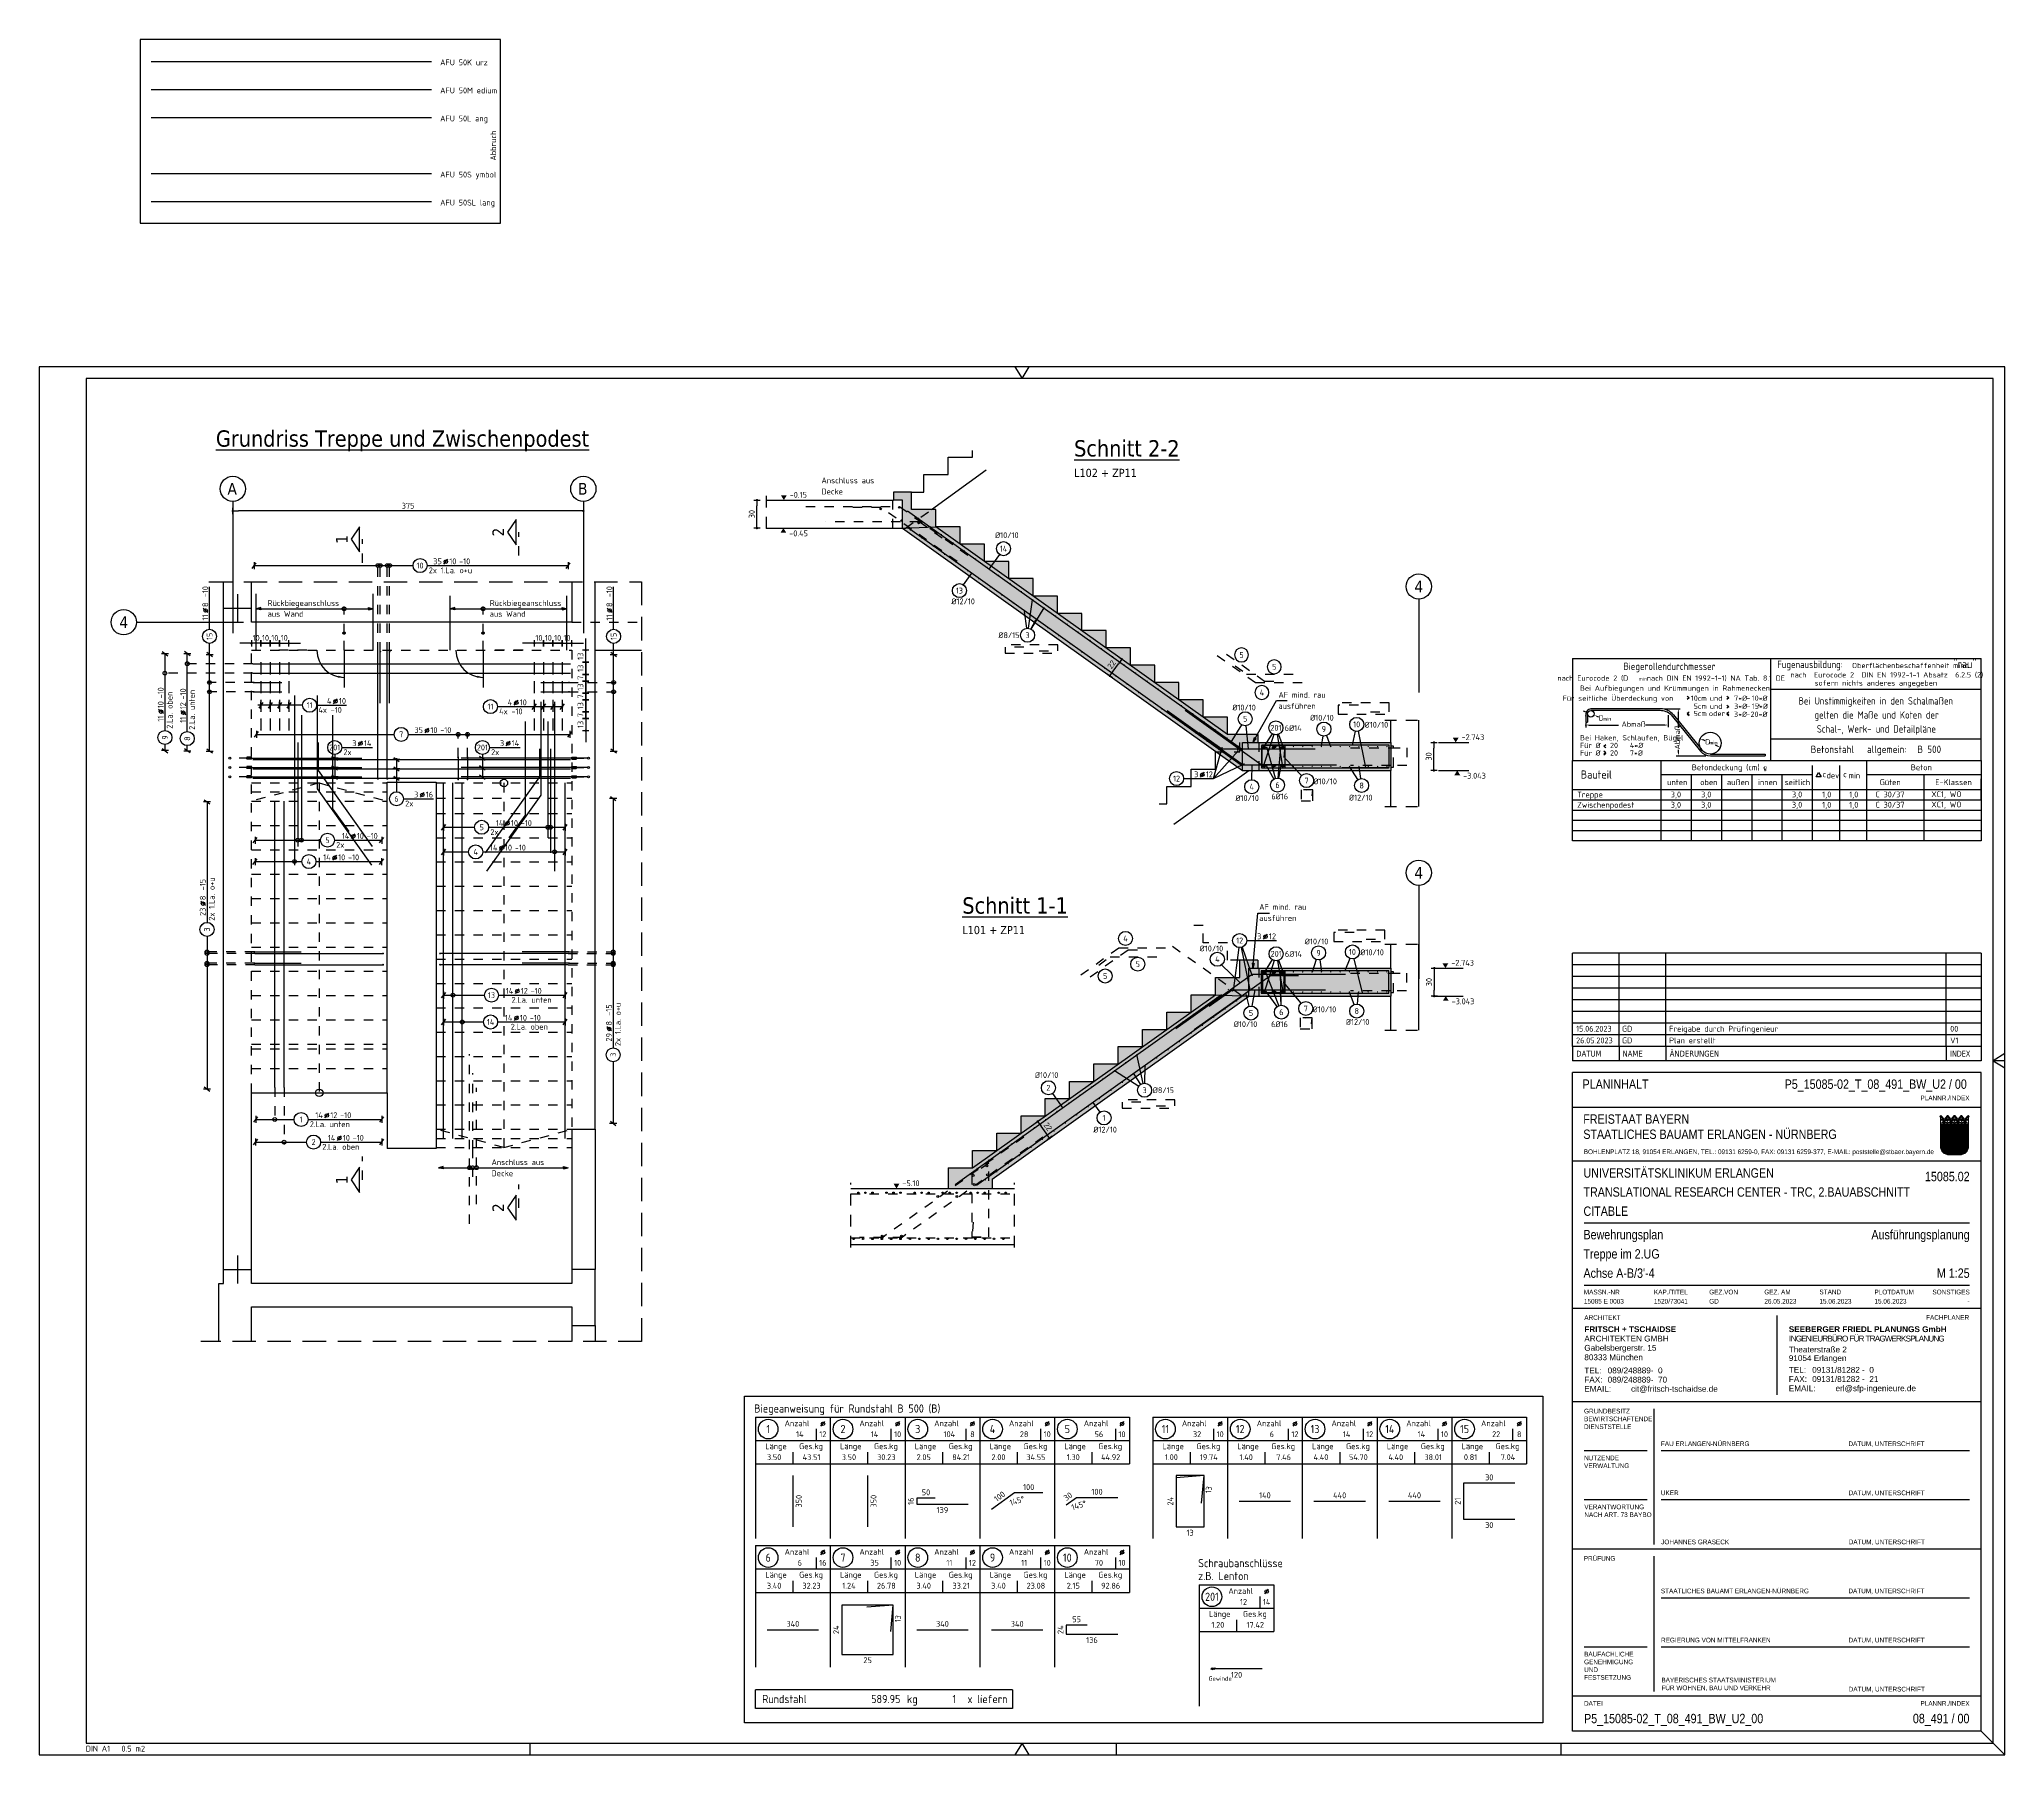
# Model space of a CAD drawing. Extents: x -10.6 to 29.1, y 0 to 18.4.
# Drawn here: x 0 to 21.02, y 0 to 18.35 of the extents above; entities that cross this region are included whole.
import ezdxf
from ezdxf.enums import TextEntityAlignment as Align

# ---------------------------------------------------------------- set-up
doc = ezdxf.new("R2010")
doc.units = 0
doc.header["$LTSCALE"] = 0.25
for name, pattern in [('AUSGEZOGEN', [1000.01, 1000, 0.01]), ('DOT', [0.175, 0.05, -0.125]), ('GESTRICHELT', [0.75, 0.5, -0.25]), ('GESTRICHELTX2', [1.5, 1, -0.5]), ('HIDDEN', [0.375, 0.25, -0.125]), ('HIDDEN2', [0.187, 0.125, -0.062]), ('PUNKT', [0.175, 0.05, -0.125]), ('STRICHPUNKT2', [0.55, 0.25, -0.125, 0.05, -0.125]), ('VERDECKT', [0.375, 0.25, -0.125])]:
    doc.linetypes.add(name, pattern=pattern)
for name, color, linetype in [('1.UG', 7, 'Continuous'), ('40 A Plankopf Text F+T', 7, 'Continuous'), ('ACHSEN', 7, 'Continuous'), ('AFU', 7, 'Continuous'), ('BET-ANS', 7, 'Continuous'), ('BETON', 7, 'Continuous'), ('DRUEBER', 7, 'Continuous'), ('grau_mittel', 7, 'Continuous'), ('HBT', 7, 'Continuous'), ('HILFE', 7, 'Continuous'), ('koten', 7, 'Continuous'), ('LENTON', 7, 'Continuous'), ('MASSE', 7, 'Continuous'), ('OBJEKT', 7, 'Continuous'), ('RAHMEN', 7, 'Continuous'), ('RND', 7, 'Continuous'), ('RND-1', 7, 'Continuous'), ('RND_BILD', 7, 'Continuous'), ('SCHNITTE', 7, 'Continuous'), ('SFP_Achsen', 7, 'Continuous'), ('STEMPEL', 7, 'Continuous'), ('TEXT', 7, 'Continuous'), ('VERDECKT', 7, 'Continuous')]:
    doc.layers.add(name, color=color, linetype=linetype)
doc.layers.add('NOPLOT', color=7, linetype='Continuous', plot=False)
doc.styles.add('ERSTELLTER_STIL_3', font='arial.ttf')
doc.styles.add('ERSTELLTER_STIL_4', font='arialbd.ttf')
doc.styles.add('helv', font='tahoma.ttf')
doc.styles.add('plankopf_ArialN', font='ARIALN.TTF')
doc.styles.add('txt', font='isocp.shx')
doc.linetypes.add('ABBRUCH', pattern='A,0.15,-0.15,["x",Standard,S=0.07,R=0,X=-0.1,Y=-0.0238],-0.005', length=0.305)
doc.linetypes.add('AFU_50K', pattern='A,0.15,["/",Standard,S=0.2,R=0,X=-0.01,Y=-0.1],0.07,["/",Standard,S=0.2,R=0,X=-0.01,Y=-0.1],0.15', length=0.37)
doc.linetypes.add('AFU_50L', pattern='A,0.75,["/",Standard,S=0.2,R=0,X=-0.01,Y=-0.1],0.07,["/",Standard,S=0.2,R=0,X=-0.01,Y=-0.1],0.75', length=1.57)
doc.linetypes.add('AFU_50M', pattern='A,0.45,["/",Standard,S=0.2,R=0,X=-0.01,Y=-0.1],0.07,["/",Standard,S=0.2,R=0,X=-0.01,Y=-0.1],0.45', length=0.97)
doc.linetypes.add('AFU_50S', pattern='A,0,-0.15,["/",Standard,S=0.2,R=0,X=-0.01,Y=-0.1],0,-0.07,["/",Standard,S=0.2,R=0,X=-0.01,Y=-0.1],-0.15', length=0.37)
doc.linetypes.add('AFU_50SL', pattern='A,0,-0.75,["/",Standard,S=0.2,R=0,X=-0.01,Y=-0.1],0,-0.07,["/",Standard,S=0.2,R=0,X=-0.01,Y=-0.1],-0.75', length=1.57)
doc.dimstyles.new('DOT_I', dxfattribs={"dimscale": 0.25, "dimtxt": 0.25, "dimasz": 0.25, "dimexe": 0.1, "dimexo": 0.3, "dimgap": 0.1, "dimtad": 1, "dimdec": 3, "dimzin": 3, "dimtxsty": 'txt', "dimblk": 'DOT', "dimblk1": 'DOT', "dimblk2": 'DOT', "dimsah": 1, "dimcen": 0.1, "dimse1": 1, "dimse2": 1, "dimazin": 0, "dimtfac": 1, "dimtdec": 4, "dimtix": 1, "dimtmove": 2, "dimatfit": 3, "dimfxl": 0, "dimtvp": 1, "dimtolj": 1, "dimtzin": 0, "dimarcsym": 0})
pattern_1 = [(0, (-322.07857, -163.97815), (8e-17, 0.254), [])]

# ---------------------------------------------------------------- blocks, each defined once
blk = doc.blocks.new('Bundeslandwappen')
at = {"lineweight": 9, "true_color": 0xffffff}
for points in [[(-5.75, 16.5), (-5.98, 16.5), (-5.98, 16.29), (-5.75, 16.29)], [(-5.09, 15.68), (-5.31, 15.68), (-5.31, 15.47), (-5.09, 15.47)], [(-3.49, 15.68), (-3.71, 15.68), (-3.71, 15.47), (-3.49, 15.47)], [(-2.82, 16.5), (-3.05, 16.5), (-3.05, 16.29), (-2.82, 16.29)], [(-2.15, 15.68), (-2.38, 15.68), (-2.38, 15.47), (-2.15, 15.47)], [(-0.56, 15.68), (-0.78, 15.68), (-0.78, 15.47), (-0.56, 15.47)], [(0.11, 16.5), (-0.11, 16.5), (-0.11, 16.29), (0.11, 16.29)], [(0.78, 15.68), (0.56, 15.68), (0.56, 15.47), (0.78, 15.47)], [(2.38, 15.68), (2.15, 15.68), (2.15, 15.47), (2.38, 15.47)], [(3.05, 16.5), (2.82, 16.5), (2.82, 16.29), (3.05, 16.29)], [(3.71, 15.68), (3.49, 15.68), (3.49, 15.47), (3.71, 15.47)], [(5.31, 15.68), (5.09, 15.68), (5.09, 15.47), (5.31, 15.47)], [(5.98, 16.5), (5.75, 16.5), (5.75, 16.29), (5.98, 16.29)]]:
    blk.add_hatch(color=7, dxfattribs=at).paths.add_polyline_path(points)
at = {"true_color": 0xffffff}
for points in [[(-5.34, 12.59), (-5.7, 12.59), (-5.7, 12.19), (-5.07, 11.96)], [(-3.57, 8.42), (-5.7, 9.18), (-5.7, 6.17), (-2.07, 4.88)], [(-1.42, 10.67), (-5.07, 11.96), (-3.57, 8.42), (0.08, 7.13)], [(0.86, 12.59), (-2.24, 12.59), (-1.42, 10.67), (2.23, 9.38)], [(3.96, 12.59), (1.66, 12.59), (4.37, 11.63)], [(5.7, 8.15), (2.23, 9.38), (3.73, 5.84), (5.7, 5.14)], [(5.7, 11.16), (4.37, 11.63), (5.7, 8.5)], [(-5.7, 6.14), (-5.7, 3.7, 0.041392), (-5.65, 3.14), (-4.21, 2.63)], [(-0.56, 1.34), (-4.21, 2.63), (-3.29, 0.45, 0.073774), (-2.3, 0.3), (-0.12, 0.3)], [(1.58, 3.59), (-2.07, 4.88), (-0.56, 1.34), (2.36, 0.3, 0.043654), (2.95, 0.36)], [(3.73, 5.84), (0.08, 7.13), (1.58, 3.59), (5.23, 2.29)]]:
    blk.add_hatch(color=7, dxfattribs=at).paths.add_polyline_path(points)
at = {"lineweight": 9}
h = blk.add_hatch(dxfattribs=at)
h.set_pattern_fill('ANSI31', color=256, scale=0.08, angle=315, style=0)
h.set_pattern_definition(pattern_1)
h.paths.add_polyline_path([(-5.07, 11.96), (-5.7, 12.19), (-5.7, 9.18), (-3.57, 8.42)])
h = blk.add_hatch(dxfattribs=at)
h.set_pattern_fill('ANSI31', color=256, scale=0.08, angle=315, style=0)
h.set_pattern_definition(pattern_1)
h.paths.add_polyline_path([(-2.24, 12.59), (-5.34, 12.59), (-5.07, 11.96), (-1.42, 10.67)])
h = blk.add_hatch(dxfattribs=at)
h.set_pattern_fill('ANSI31', color=256, scale=0.08, angle=315, style=0)
h.set_pattern_definition(pattern_1)
h.paths.add_polyline_path([(0.08, 7.13), (-3.57, 8.42), (-2.07, 4.88), (1.58, 3.59)])
h = blk.add_hatch(dxfattribs=at)
h.set_pattern_fill('ANSI31', color=256, scale=0.08, angle=315, style=0)
h.set_pattern_definition(pattern_1)
h.paths.add_polyline_path([(2.23, 9.38), (-1.42, 10.67), (0.08, 7.13), (3.73, 5.84)])
h = blk.add_hatch(dxfattribs=at)
h.set_pattern_fill('ANSI31', color=256, scale=0.08, angle=315, style=0)
h.set_pattern_definition(pattern_1)
h.paths.add_polyline_path([(4.37, 11.63), (1.66, 12.59), (0.86, 12.59), (2.23, 9.38), (5.7, 8.15), (5.7, 8.5)])
h = blk.add_hatch(dxfattribs=at)
h.set_pattern_fill('ANSI31', color=256, scale=0.08, angle=315, style=0)
h.set_pattern_definition(pattern_1)
h.paths.add_polyline_path([(5.7, 12.59), (3.96, 12.59), (4.37, 11.63), (5.7, 11.16)])
h = blk.add_hatch(dxfattribs=at)
h.set_pattern_fill('ANSI31', color=256, scale=0.08, angle=315, style=0)
h.set_pattern_definition(pattern_1)
h.paths.add_polyline_path([(-2.07, 4.88), (-5.7, 6.17), (-5.7, 6.14), (-4.21, 2.63), (-0.56, 1.34)])
h = blk.add_hatch(dxfattribs=at)
h.set_pattern_fill('ANSI31', color=256, scale=0.08, angle=315, style=0)
h.set_pattern_definition(pattern_1)
h.paths.add_polyline_path([(-4.21, 2.63), (-5.65, 3.14, 0.285055), (-3.29, 0.45)])
h = blk.add_hatch(dxfattribs=at)
h.set_pattern_fill('ANSI31', color=256, scale=0.08, angle=315, style=0)
h.set_pattern_definition(pattern_1)
h.paths.add_polyline_path([(-0.56, 1.34), (-0.12, 0.3), (2.3, 0.3, 0.004354), (2.36, 0.3)])
h = blk.add_hatch(dxfattribs=at)
h.set_pattern_fill('ANSI31', color=256, scale=0.08, angle=315, style=0)
h.set_pattern_definition(pattern_1)
h.paths.add_polyline_path([(5.31, 2.11), (5.23, 2.29), (1.58, 3.59), (2.95, 0.36, 0.22704)])
h = blk.add_hatch(dxfattribs=at)
h.set_pattern_fill('ANSI31', color=256, scale=0.08, angle=315, style=0)
h.set_pattern_definition(pattern_1)
h.paths.add_polyline_path([(5.7, 5.14), (3.73, 5.84), (5.23, 2.29), (5.37, 2.24, 0.111178), (5.7, 3.7)])
for p, q in [((-6, 16.1), (-6, 3.7)), ((-6, 13.29), (6, 13.29)), ((-6, 12.94), (6, 12.94)), ((-5.7, 12.59), (-5.7, 3.7)), ((-5.7, 12.59), (5.7, 12.59)), ((-5.7, 12.19), (5.7, 8.15)), ((-5.7, 9.18), (5.7, 5.14)), ((-5.64, 14.97), (-5.64, 15.18)), ((-5.61, 16.59), (-5.62, 16.68)), ((-5.34, 12.59), (-0.12, 0.3)), ((-5.33, 15.19), (-5.33, 15.05)), ((-4.68, 14.54), (-5.26, 14.54)), ((-4.12, 14.54), (-3.54, 14.54)), ((-3.47, 15.19), (-3.47, 15.05)), ((-3.36, 13.9), (-2.93, 14.17)), ((-2.93, 13.63), (-3.36, 13.9)), ((-3.19, 16.59), (-3.18, 16.67)), ((-3.16, 14.97), (-3.16, 15.18)), ((-2.93, 15.58), (-2.93, 14.47)), ((-2.93, 14.17), (-2.5, 13.9)), ((-2.5, 13.9), (-2.93, 13.63)), ((-2.71, 14.97), (-2.71, 15.18)), ((-2.68, 16.59), (-2.69, 16.67)), ((-2.4, 15.19), (-2.4, 15.05)), ((-1.74, 14.54), (-2.32, 14.54)), ((-2.24, 12.59), (2.95, 0.36)), ((-1.19, 14.54), (-0.61, 14.54)), ((-0.54, 15.19), (-0.54, 15.05)), ((0, 14.17), (-0.43, 13.9)), ((-0.43, 13.9), (0, 13.63)), ((-0.25, 16.59), (-0.24, 16.67)), ((-0.22, 14.97), (-0.22, 15.18)), ((0, 15.58), (0, 14.47)), ((0.43, 13.9), (0, 14.17)), ((0, 13.63), (0.43, 13.9)), ((0.22, 14.97), (0.22, 15.18)), ((0.25, 16.59), (0.24, 16.67)), ((0.54, 15.19), (0.54, 15.05)), ((1.19, 14.54), (0.61, 14.54)), ((0.86, 12.59), (5.31, 2.11)), ((1.66, 12.59), (5.7, 11.16)), ((1.74, 14.54), (2.32, 14.54)), ((2.4, 15.19), (2.4, 15.05)), ((2.93, 14.17), (2.5, 13.9)), ((2.5, 13.9), (2.93, 13.63)), ((2.68, 16.59), (2.69, 16.67)), ((2.71, 14.97), (2.71, 15.18)), ((2.93, 15.58), (2.93, 14.47)), ((3.36, 13.9), (2.93, 14.17)), ((2.93, 13.63), (3.36, 13.9)), ((3.16, 14.97), (3.16, 15.18)), ((3.19, 16.59), (3.18, 16.67)), ((3.47, 15.19), (3.47, 15.05)), ((4.12, 14.54), (3.54, 14.54)), ((3.96, 12.59), (5.7, 8.5)), ((4.68, 14.54), (5.26, 14.54)), ((5.33, 15.19), (5.33, 15.05)), ((5.61, 16.59), (5.62, 16.68)), ((5.64, 14.97), (5.64, 15.18)), ((5.7, 3.7), (5.7, 12.59)), ((6, 3.7), (6, 16.1)), ((-5.7, 6.17), (5.37, 2.24)), ((-5.7, 6.14), (-3.29, 0.45)), ((-5.66, 3.14), (2.36, 0.3)), ((-2.3, 0.3), (2.3, 0.3)), ((-2.3, 0), (2.3, 0))]:
    blk.add_line(p, q, dxfattribs=at)
for points in [[(-5.75, 16.29), (-5.98, 16.29), (-5.98, 16.5), (-5.75, 16.5)], [(-5.09, 15.47), (-5.31, 15.47), (-5.31, 15.68), (-5.09, 15.68)], [(-4.07, 13.71), (-4.83, 13.71), (-4.83, 14.1), (-4.07, 14.1)], [(-3.71, 15.47), (-3.49, 15.47), (-3.49, 15.68), (-3.71, 15.68)], [(-2.82, 16.29), (-3.05, 16.29), (-3.05, 16.5), (-2.82, 16.5)], [(-2.15, 15.47), (-2.38, 15.47), (-2.38, 15.68), (-2.15, 15.68)], [(-1.8, 13.71), (-1.04, 13.71), (-1.04, 14.1), (-1.8, 14.1)], [(-0.78, 15.47), (-0.56, 15.47), (-0.56, 15.68), (-0.78, 15.68)], [(0.11, 16.29), (-0.11, 16.29), (-0.11, 16.5), (0.11, 16.5)], [(0.78, 15.47), (0.56, 15.47), (0.56, 15.68), (0.78, 15.68)], [(1.8, 13.71), (1.04, 13.71), (1.04, 14.1), (1.8, 14.1)], [(2.15, 15.47), (2.38, 15.47), (2.38, 15.68), (2.15, 15.68)], [(3.05, 16.29), (2.82, 16.29), (2.82, 16.5), (3.05, 16.5)], [(3.71, 15.47), (3.49, 15.47), (3.49, 15.68), (3.71, 15.68)], [(4.07, 13.71), (4.83, 13.71), (4.83, 14.1), (4.07, 14.1)], [(5.09, 15.47), (5.31, 15.47), (5.31, 15.68), (5.09, 15.68)], [(5.75, 16.29), (5.98, 16.29), (5.98, 16.5), (5.75, 16.5)]]:
    blk.add_lwpolyline(points, close=True, dxfattribs=at)
for centre in [(-5.28, 13.9), (-3.71, 13.9), (-2.2, 13.9), (-0.68, 13.9), (0.68, 13.9), (2.2, 13.9), (3.71, 13.9), (5.28, 13.9)]:
    blk.add_circle(centre, 0.123, dxfattribs=at)
for centre, radius, start, end in [((-2.93, 16.58), 0.264, 24.0166, 155.34093), ((0, 16.58), 0.264, 24.0166, 155.34093), ((2.93, 16.58), 0.264, 24.0166, 155.34093), ((-5.89, 16.45), 0.362, 44.66814, 253.11831), ((-5.67, 16.67), 0.05, 6.6615, 44.66814), ((-5.49, 15.18), 0.157, 3.2756, 179.55206), ((-5.19, 14.99), 0.453, 182.83284, 261.30427), ((-5.56, 16.59), 0.05, 186.6615, 265.62087), ((-5.42, 15.99), 0.179, 74.78828, 15.13561), ((-5.59, 16.26), 0.281, 346.02321, 85.62087), ((-5.36, 16.21), 0.05, 254.78828, 346.02321), ((-5.26, 15.23), 0.191, 249.63581, 3.08566), ((-5.2, 16.05), 0.05, 93.06329, 195.13561), ((-5.19, 15.87), 0.224, 350.95424, 93.06329), ((-5.02, 15.24), 0.05, 82.94673, 183.08566), ((-4.99, 15.54), 0.249, 262.94673, 77.88554), ((-4.92, 15.83), 0.05, 170.95424, 257.88554), ((-4.62, 14.89), 0.224, 71.40005, 0), ((-4.71, 14.85), 0.312, 275.96495, 353.97732), ((-4.4, 15.24), 0.208, 317.07745, 222.92255), ((-4.18, 14.89), 0.224, 180, 108.59995), ((-4.09, 14.85), 0.312, 186.02268, 264.03505), ((-3.81, 15.54), 0.249, 102.11446, 277.05327), ((-3.88, 15.83), 0.05, 282.11446, 9.04576), ((-3.61, 15.87), 0.224, 86.93671, 189.04576), ((-3.78, 15.24), 0.05, 356.91434, 97.05327), ((-3.54, 15.23), 0.191, 176.91434, 290.36419), ((-3.6, 16.05), 0.05, 344.86439, 86.93671), ((-3.38, 15.99), 0.179, 164.86439, 105.21172), ((-3.61, 14.99), 0.453, 278.69573, 357.16716), ((-3.21, 16.26), 0.281, 94.37913, 193.97679), ((-3.44, 16.21), 0.05, 193.97679, 285.21172), ((-3.31, 15.18), 0.157, 0.44794, 176.7244), ((-3.24, 16.59), 0.05, 274.37913, 353.3385), ((-3.13, 16.67), 0.05, 155.22882, 173.3385), ((-2.55, 15.18), 0.157, 3.2756, 179.55206), ((-2.26, 14.99), 0.453, 182.83284, 261.30427), ((-2.74, 16.66), 0.05, 6.6615, 24.0166), ((-2.63, 16.59), 0.05, 186.6615, 265.62087), ((-2.49, 15.99), 0.179, 74.78828, 15.13561), ((-2.65, 16.26), 0.281, 346.02321, 85.62087), ((-2.43, 16.21), 0.05, 254.78828, 346.02321), ((-2.33, 15.23), 0.191, 249.63581, 3.08566), ((-2.27, 16.05), 0.05, 93.06329, 195.13561), ((-2.26, 15.87), 0.224, 350.95424, 93.06329), ((-2.09, 15.24), 0.05, 82.94673, 183.08566), ((-2.05, 15.54), 0.249, 262.94673, 77.88554), ((-1.99, 15.83), 0.05, 170.95424, 257.88554), ((-1.69, 14.89), 0.224, 71.40005, 0), ((-1.78, 14.85), 0.312, 275.96495, 353.97732), ((-1.47, 15.24), 0.208, 317.07745, 222.92255), ((-1.24, 14.89), 0.224, 180, 108.59995), ((-1.16, 14.85), 0.312, 186.02268, 264.03505), ((-0.88, 15.54), 0.249, 102.11446, 277.05327), ((-0.94, 15.83), 0.05, 282.11446, 9.04576), ((-0.67, 15.87), 0.224, 86.93671, 189.04576), ((-0.84, 15.24), 0.05, 356.91434, 97.05327), ((-0.6, 15.23), 0.191, 176.91434, 290.36419), ((-0.66, 16.05), 0.05, 344.86439, 86.93671), ((-0.44, 15.99), 0.179, 164.86439, 105.21172), ((-0.68, 14.99), 0.453, 278.69573, 357.16716), ((-0.28, 16.26), 0.281, 94.37913, 193.97679), ((-0.5, 16.21), 0.05, 193.97679, 285.21172), ((-0.38, 15.18), 0.157, 0.44794, 176.7244), ((-0.3, 16.59), 0.05, 274.37913, 353.3385), ((-0.19, 16.67), 0.05, 155.22882, 173.3385), ((0.38, 15.18), 0.157, 3.2756, 179.55206), ((0.68, 14.99), 0.453, 182.83284, 261.30427), ((0.19, 16.66), 0.05, 6.6615, 24.0166), ((0.3, 16.59), 0.05, 186.6615, 265.62087), ((0.44, 15.99), 0.179, 74.78828, 15.13561), ((0.28, 16.26), 0.281, 346.02321, 85.62087), ((0.5, 16.21), 0.05, 254.78828, 346.02321), ((0.6, 15.23), 0.191, 249.63581, 3.08566), ((0.66, 16.05), 0.05, 93.06329, 195.13561), ((0.67, 15.87), 0.224, 350.95424, 93.06329), ((0.84, 15.24), 0.05, 82.94673, 183.08566), ((0.88, 15.54), 0.249, 262.94673, 77.88554), ((0.94, 15.83), 0.05, 170.95424, 257.88554), ((1.24, 14.89), 0.224, 71.40005, 0), ((1.16, 14.85), 0.312, 275.96495, 353.97732), ((1.47, 15.24), 0.208, 317.07745, 222.92255), ((1.69, 14.89), 0.224, 180, 108.59995), ((1.78, 14.85), 0.312, 186.02268, 264.03505), ((2.05, 15.54), 0.249, 102.11446, 277.05327), ((1.99, 15.83), 0.05, 282.11446, 9.04576), ((2.26, 15.87), 0.224, 86.93671, 189.04576), ((2.09, 15.24), 0.05, 356.91434, 97.05327), ((2.33, 15.23), 0.191, 176.91434, 290.36419), ((2.27, 16.05), 0.05, 344.86439, 86.93671), ((2.49, 15.99), 0.179, 164.86439, 105.21172), ((2.26, 14.99), 0.453, 278.69573, 357.16716), ((2.65, 16.26), 0.281, 94.37913, 193.97679), ((2.43, 16.21), 0.05, 193.97679, 285.21172), ((2.55, 15.18), 0.157, 0.44794, 176.7244), ((2.63, 16.59), 0.05, 274.37913, 353.3385), ((2.74, 16.67), 0.05, 155.22882, 173.3385), ((3.31, 15.18), 0.157, 3.2756, 179.55206), ((3.61, 14.99), 0.453, 182.83284, 261.30427), ((3.13, 16.66), 0.05, 6.6615, 24.0166), ((3.24, 16.59), 0.05, 186.6615, 265.62087), ((3.38, 15.99), 0.179, 74.78828, 15.13561), ((3.21, 16.26), 0.281, 346.02321, 85.62087), ((3.44, 16.21), 0.05, 254.78828, 346.02321), ((3.54, 15.23), 0.191, 249.63581, 3.08566), ((3.6, 16.05), 0.05, 93.06329, 195.13561), ((3.61, 15.87), 0.224, 350.95424, 93.06329), ((3.78, 15.24), 0.05, 82.94673, 183.08566), ((3.81, 15.54), 0.249, 262.94673, 77.88554), ((3.88, 15.83), 0.05, 170.95424, 257.88554), ((4.18, 14.89), 0.224, 71.40005, 0), ((4.09, 14.85), 0.312, 275.96495, 353.97732), ((4.4, 15.24), 0.208, 317.07745, 222.92255), ((4.62, 14.89), 0.224, 180, 108.59995), ((4.71, 14.85), 0.312, 186.02268, 264.03505), ((4.99, 15.54), 0.249, 102.11446, 277.05327), ((4.92, 15.83), 0.05, 282.11446, 9.04576), ((5.19, 15.87), 0.224, 86.93671, 189.04576), ((5.02, 15.24), 0.05, 356.91434, 97.05327), ((5.26, 15.23), 0.191, 176.91434, 290.36419), ((5.2, 16.05), 0.05, 344.86439, 86.93671), ((5.42, 15.99), 0.179, 164.86439, 105.21172), ((5.19, 14.99), 0.453, 278.69573, 357.16716), ((5.59, 16.26), 0.281, 94.37913, 193.97679), ((5.36, 16.21), 0.05, 193.97679, 285.21172), ((5.49, 15.18), 0.157, 0.44794, 176.7244), ((5.56, 16.59), 0.05, 274.37913, 353.3385), ((5.67, 16.67), 0.05, 135.33186, 173.3385), ((5.89, 16.45), 0.362, 286.88169, 135.33186), ((-2.3, 3.7), 3.7, 180, 270), ((-2.3, 3.7), 3.4, 180, 270), ((2.3, 3.7), 3.7, 270, 0), ((2.3, 3.7), 3.4, 270, 0)]:
    blk.add_arc(centre, radius, start, end, dxfattribs=at)
blk = doc.blocks.new('Plankopf_PU')
for p, q in [((-18.5, 25.4), (-18.5, 27.7)), ((-1, 27.7), (-18.5, 27.7)), ((-1, 27.7), (-18.5, 27.7)), ((-1, 25.4), (-1, 27.7)), ((-1, 25.4), (-18.5, 25.4)), ((-1, 25.4), (-18.5, 25.4)), ((-18.5, 19.1), (-18.5, 25.4)), ((-1, 19.1), (-1, 25.4)), ((-1.5, 22.75), (-18, 22.75)), ((-18, 20.1), (-1.5, 20.1)), ((-18.5, 15.1), (-18.5, 19.1)), ((-1, 19.1), (-18.5, 19.1)), ((-9.75, 18.8), (-9.75, 15.4)), ((-1, 15.1), (-1, 19.1)), ((-1, 15.1), (-18.5, 15.1)), ((-1, 15.1), (-18.5, 15.1)), ((-18.5, 8.8), (-18.5, 15.1)), ((-15, 9), (-15, 14.8)), ((-1, 8.8), (-1, 15.1)), ((-15.3, 13), (-18, 13)), ((-1.5, 13), (-14.7, 13)), ((-15.3, 10.9), (-18, 10.9)), ((-1.5, 10.9), (-14.7, 10.9)), ((-18.5, 2.5), (-18.5, 8.8)), ((-1, 8.8), (-18.5, 8.8)), ((-15, 2.7), (-15, 8.5)), ((-1, 2.5), (-1, 8.8)), ((-1.5, 6.7), (-14.7, 6.7)), ((-15.3, 4.6), (-18, 4.6)), ((-1.5, 4.6), (-14.7, 4.6)), ((-1, 2.5), (-18.5, 2.5)), ((-18.5, 1), (-18.5, 2.5)), ((-1, 2.5), (-18.5, 2.5)), ((-1, 1), (-1, 2.5)), ((-1, 1), (-18.5, 1))]:
    blk.add_line(p, q)
at = {"xscale": 0.1, "yscale": 0.1, "zscale": 0.1}
blk.add_blockref('Bundeslandwappen', (-2.148, 25.669), dxfattribs=at)
at = {"linetype": 'AUSGEZOGEN', "lineweight": 35, "style": 'plankopf_ArialN'}
for s, height, p in [('FREISTAAT BAYERN', 0.4, (-18.032, 27.401)), ('PRÜFUNG', 0.2, (-18.013, 8.5))]:
    blk.add_text(s, height=height, dxfattribs=at).set_placement(p, align=Align.TOP_LEFT)
blk.add_text('STAATLICHES BAUAMT ERLANGEN - NÜRNBERG', height=0.4, dxfattribs=at).set_placement((-18.032, 26.552), align=Align.MIDDLE_LEFT)
at = {"style": 'plankopf_ArialN'}
for s, p in [('BOHLENPLATZ 18, 91054 ERLANGEN, TEL.: 09131 6259-0, FAX: 09131 6259-377, E-MAIL: poststelle@stbaer.bayern.de', (-18.012, 25.702)), ('MASSN.-NR', (-18.011, 19.698)), ('KAP./TITEL', (-15.01, 19.698)), ('GEZ.VON', (-12.644, 19.7)), ('GEZ. AM', (-10.286, 19.7)), ('STAND', (-7.927, 19.702)), ('PLOTDATUM', (-5.574, 19.7)), ('FAU ERLANGEN-NÜRNBERG', (-14.712, 13.207)), ('DATUM, UNTERSCHRIFT', (-6.687, 13.207)), ('UKER', (-14.712, 11.107)), ('DATUM, UNTERSCHRIFT', (-6.68, 11.106)), ('JOHANNES GRASECK', (-14.7, 9.005)), ('DATUM, UNTERSCHRIFT', (-6.675, 9.005)), ('STAATLICHES BAUAMT ERLANGEN-NÜRNBERG', (-14.712, 6.907)), ('DATUM, UNTERSCHRIFT', (-6.687, 6.907)), ('REGIERUNG VON MITTELFRANKEN', (-14.705, 4.806)), ('DATUM, UNTERSCHRIFT', (-6.68, 4.806)), ('DATUM, UNTERSCHRIFT', (-6.675, 2.705)), ('DATEI', (-18.002, 2.095))]:
    blk.add_text(s, height=0.2, dxfattribs=at).set_placement(p)
for s, p in [('SONSTIGES', (-1.493, 19.7)), ('PLANNR./INDEX', (-1.501, 2.095))]:
    blk.add_text(s, height=0.2, dxfattribs=at).set_placement(p, align=Align.RIGHT)
at = {"linetype": 'AUSGEZOGEN', "lineweight": 35, "style": 'plankopf_ArialN'}
blk.add_text('ARCHITEKT', height=0.2, dxfattribs=at).set_placement((-17.989, 18.607))
blk.add_text('FACHPLANER', height=0.2, dxfattribs=at).set_placement((-1.52, 18.611), align=Align.RIGHT)
at = {"insert": (-5.574, 19.303), "char_height": 0.2, "attachment_point": 7, "style": 'plankopf_ArialN'}
blk.add_mtext('15.06.2023', dxfattribs=at)
at = {"char_height": 0.2, "attachment_point": 1, "style": 'plankopf_ArialN'}
for s, insert, width in [('GRUNDBESITZ\\PBEWIRTSCHAFTENDE DIENSTSTELLE', (-18, 14.804), 2.5), ('NUTZENDE^JVERWALTUNG', (-17.998, 12.8), 2.69843), ('VERANTWORTUNG  NACH ART. 73 BAYBO', (-17.988, 10.705), 2.68768), ('BAUFACHLICHE GENEHMIGUNG UND FESTSETZUNG', (-17.998, 4.404), 2.2311), ('BAYERISCHES STAATSMINISTERIUM ^JFÜR WOHNEN, BAU UND VERKEHR', (-14.689, 3.294), 9.29412)]:
    blk.add_mtext(s, dxfattribs=dict(at, insert=insert, width=width))
at = {"style": 'plankopf_ArialN'}
for tag, p in [('PROJEKTBEZEICHNUNGZ1', (-18.025, 24.578)), ('PROJEKTBEZEICHNUNGZ2', (-18.025, 23.761)), ('PROJEKTBEZEICHNUNGZ3', (-18.025, 22.941))]:
    blk.add_attdef(tag, text='', height=0.4, dxfattribs=at).set_placement(p, align=Align.BOTTOM_LEFT)
for tag, p in [('GEB.-NR', (-1.5, 24.946)), ('0.000X', (-1.507, 1.749))]:
    blk.add_attdef(tag, text='', height=0.4, dxfattribs=at).set_placement(p, align=Align.TOP_RIGHT)
for tag, p, height in [('PLANINHALTZ1', (-18.025, 22.055), 0.4), ('PLANINHALTZ2', (-18.025, 21.232), 0.4), ('PLANINHALTZ3', (-18.025, 20.409), 0.4), ('MASSN.-NR', (-18.005, 19.303), 0.2), ('KAPITEL/TITEL', (-15.01, 19.303), 0.2), ('GEZ_VON', (-12.644, 19.303), 0.2), ('GEZ_AM', (-10.286, 19.303), 0.2), ('STAND', (-7.927, 19.303), 0.2)]:
    blk.add_attdef(tag, p, '', height=height, dxfattribs=at)
for tag, height, p in [('PLANUNGSPHASE', 0.4, (-1.5, 22.055)), ('PROJEKTKATEGORIE', 0.4, (-1.5, 21.232)), ('MAßSTAB', 0.4, (-1.5, 20.409)), ('SONSTIGES', 0.2, (-1.5, 19.303))]:
    blk.add_attdef(tag, text='', height=height, dxfattribs=at).set_placement(p, align=Align.RIGHT)
at = {"layer": '40 A Plankopf Text F+T', "color": 7, "linetype": 'Continuous', "lineweight": 13, "char_height": 0.25, "attachment_point": 7}
for s, insert, style in [('\\A1;ARCHITEKTEN GMBH', (-17.988, 17.68), 'ERSTELLTER_STIL_3'), ('\\A1;FRITSCH + TSCHAIDSE ', (-17.988, 18.081), 'ERSTELLTER_STIL_4'), ('\\A1;SEEBERGER FRIEDL PLANUNGS GmbH', (-9.238, 18.081), 'ERSTELLTER_STIL_4'), ('\\A1;{\\T0.8;INGENIEURBÜRO FÜR TRAGWERKSPLANUNG}', (-9.238, 17.68), 'ERSTELLTER_STIL_3'), ('\\A1;80333 München', (-17.988, 16.879), 'ERSTELLTER_STIL_3'), ('\\A1;Gabelsbergerstr. 15', (-17.988, 17.212), 'ERSTELLTER_STIL_3'), ('\\A1;Theaterstraße 2', (-9.238, 17.212), 'ERSTELLTER_STIL_3'), ('\\A1;91054 Erlangen', (-9.238, 16.771), 'ERSTELLTER_STIL_3')]:
    blk.add_mtext(s, dxfattribs=dict(at, insert=insert, style=style))
at = {"layer": '40 A Plankopf Text F+T', "color": 7, "linetype": 'Continuous', "lineweight": 13, "char_height": 0.25, "attachment_point": 7, "line_spacing_factor": 0.945293, "style": 'ERSTELLTER_STIL_3'}
for s, insert in [('\\A1;TEL: ^I089/248889-  0\\PFAX: ^I089/248889-  70\\PEMAIL: ^Icit@fritsch-tschaidse.de', (-17.988, 15.481)), ('\\A1;TEL: ^I09131/81282 -  0\\PFAX: ^I09131/81282 -  21\\PEMAIL: ^Ierl@sfp-ingenieure.de', (-9.238, 15.481))]:
    blk.add_mtext(s, dxfattribs=dict(at, insert=insert))
blk = doc.blocks.new('Plankopf-ER')
at = {"layer": 'RAHMEN', "color": 7, "linetype": 'Continuous'}
for p, q in [((-0.5, 4.6), (-18, 4.6)), ((-18, 4.1), (-18, 4.6)), ((-16, 4.1), (-16, 4.6)), ((-14, 4.1), (-14, 4.6)), ((-2, 4.1), (-2, 4.6)), ((-0.5, 4.6), (-0.5, 4.1)), ((-0.5, 4.1), (-18, 4.1)), ((-18, 3.6), (-18, 4.1)), ((-0.5, 3.6), (-18, 3.6)), ((-18, 3.1), (-18, 3.6)), ((-16, 3.6), (-16, 4.1)), ((-16, 3.1), (-16, 3.6)), ((-14, 3.6), (-14, 4.1)), ((-14, 3.1), (-14, 3.6)), ((-2, 3.6), (-2, 4.1)), ((-2, 3.1), (-2, 3.6)), ((-0.5, 4.1), (-0.5, 3.6)), ((-0.5, 3.6), (-0.5, 3.1)), ((-0.5, 3.1), (-18, 3.1)), ((-18, 2.6), (-18, 3.1)), ((-0.5, 2.6), (-18, 2.6)), ((-18, 2.1), (-18, 2.6)), ((-16, 2.6), (-16, 3.1)), ((-16, 2.1), (-16, 2.6)), ((-14, 2.6), (-14, 3.1)), ((-14, 2.1), (-14, 2.6)), ((-2, 2.6), (-2, 3.1)), ((-2, 2.1), (-2, 2.6)), ((-0.5, 3.1), (-0.5, 2.6)), ((-0.5, 2.6), (-0.5, 2.1)), ((-0.5, 2.1), (-18, 2.1)), ((-18, 1.6), (-18, 2.1)), ((-16, 1.6), (-16, 2.1)), ((-14, 1.6), (-14, 2.1)), ((-2, 1.6), (-2, 2.1)), ((-0.5, 2.1), (-0.5, 1.6)), ((-0.5, 1.6), (-18, 1.6)), ((-18, 1.1), (-18, 1.6)), ((-0.5, 1.1), (-18, 1.1)), ((-18, 0.6), (-18, 1.1)), ((-16, 1.1), (-16, 1.6)), ((-16, 0.6), (-16, 1.1)), ((-14, 1.1), (-14, 1.6)), ((-14, 0.6), (-14, 1.1)), ((-2, 1.1), (-2, 1.6)), ((-2, 0.6), (-2, 1.1)), ((-0.5, 1.6), (-0.5, 1.1)), ((-0.5, 1.1), (-0.5, 0.6)), ((-0.5, 0.6), (-18, 0.6)), ((-18, 0.6), (-18, 0)), ((-0.5, 0), (-18, 0)), ((-16, 0.6), (-16, 0)), ((-14, 0.6), (-14, 0)), ((-2, 0.6), (-2, 0)), ((-0.5, 0.6), (-0.5, 0))]:
    blk.add_line(p, q, dxfattribs=at)
at = {"layer": 'RAHMEN', "color": 7, "linetype": 'Continuous', "style": 'txt'}
for tag, p in [('INDEX-D8', (-17.841, 4.242)), ('INDEX-N8', (-15.876, 4.242)), ('INDEX-X8', (-13.857, 4.242)), ('INDEX8', (-1.833, 4.242)), ('INDEX-D7', (-17.841, 3.742)), ('INDEX-D6', (-17.841, 3.242)), ('INDEX-N7', (-15.876, 3.742)), ('INDEX-N6', (-15.876, 3.242)), ('INDEX-X7', (-13.857, 3.742)), ('INDEX-X6', (-13.857, 3.242)), ('INDEX7', (-1.833, 3.742)), ('INDEX6', (-1.833, 3.242)), ('INDEX-D5', (-17.841, 2.742)), ('INDEX-N5', (-15.876, 2.742)), ('INDEX-X5', (-13.857, 2.742)), ('INDEX5', (-1.833, 2.742)), ('INDEX-D4', (-17.841, 2.242)), ('INDEX-D3', (-17.841, 1.742)), ('INDEX-N4', (-15.876, 2.242)), ('INDEX-N3', (-15.876, 1.742)), ('INDEX-X4', (-13.857, 2.242)), ('INDEX-X3', (-13.857, 1.742)), ('INDEX4', (-1.833, 2.242)), ('INDEX3', (-1.833, 1.742)), ('INDEX-D2', (-17.841, 1.242)), ('INDEX-D1', (-17.841, 0.742)), ('INDEX-N2', (-15.876, 1.242)), ('INDEX-N1', (-15.876, 0.742)), ('INDEX-X2', (-13.857, 1.242)), ('INDEX-X1', (-13.857, 0.742)), ('INDEX2', (-1.833, 1.242)), ('INDEX1', (-1.833, 0.742))]:
    blk.add_attdef(tag, p, '', height=0.25, dxfattribs=at)
at = {"layer": 'STEMPEL', "color": 7, "linetype": 'Continuous', "style": 'helv'}
for s, p in [('DATUM', (-17.833, 0.176)), ('NAME', (-15.853, 0.176)), ('ÄNDERUNGEN', (-13.833, 0.176))]:
    blk.add_text(s, height=0.25, dxfattribs=at).set_placement(p)
at = {"layer": 'STEMPEL', "color": 7, "linetype": 'Continuous', "style": 'helv', "width": 0.8}
blk.add_text('INDEX', height=0.25, dxfattribs=at).set_placement((-1.833, 0.176))
blk = doc.blocks.new('OKRD_O')
at = {"layer": 'koten', "color": 7, "linetype": 'Continuous'}
blk.add_solid([(-0.125, 0.202), (0.125, 0.202), (0, 0)], dxfattribs=at)
at = {"layer": 'koten', "style": 'txt'}
blk.add_attdef('OKRD', (0.25, 0.1), '', height=0.25, dxfattribs=at)
blk = doc.blocks.new('okrd_u')
at = {"layer": 'koten', "color": 7, "linetype": 'Continuous'}
blk.add_solid([(-0.125, -0.202), (0.125, -0.202), (0, 0)], dxfattribs=at)
at = {"layer": 'koten', "style": 'txt'}
blk.add_attdef('OKRD', (0.25, -0.35), '', height=0.25, dxfattribs=at)
blk = doc.blocks.new('PFEIL')
at = {"color": 7, "linetype": 'Continuous'}
blk.add_solid([(-1, -0.17), (-1, 0.17), (0, 0)], dxfattribs=at)
blk = doc.blocks.new('LEI_GRE')
at = {"layer": 'RND', "color": 7, "linetype": 'Continuous'}
for p, q in [((-0.09, -0.12), (0.09, 0.12)), ((0, 0.15), (0, -0.15))]:
    blk.add_line(p, q, dxfattribs=at)
blk = doc.blocks.new('RND_LEI')
at = {"layer": 'RND', "color": 7, "linetype": 'Continuous'}
blk.add_line((1.022, 0.066), (1.19, 0.27), dxfattribs=at)
for centre, radius in [((0, 0), 0.3), ((1.106, 0.168), 0.075)]:
    blk.add_circle(centre, radius, dxfattribs=at)
at = {"layer": 'RND', "color": 7, "linetype": 'Continuous', "style": 'txt'}
blk.add_attdef('POSL', text='', height=0.25, dxfattribs=at).set_placement((0, 0), align=Align.MIDDLE)
blk.add_attdef('ANZ', text='', height=0.25, dxfattribs=at).set_placement((0.931, 0.057), align=Align.RIGHT)
for tag, p in [('DUM', (1.253, 0.057)), ('ABSTD', (1.674, 0.057)), ('POSTXT', (0.374, -0.327))]:
    blk.add_attdef(tag, p, '', height=0.25, dxfattribs=at)
blk = doc.blocks.new('Pfeillinie')
at = {"layer": 'TEXT', "linetype": 'Continuous'}
blk.add_hatch(color=7, dxfattribs=at).paths.add_polyline_path([(0, 0), (-0.8, 0.2), (-0.8, 0), (-0.8, -0.2)])
at = {"layer": 'TEXT', "color": 7, "linetype": 'Continuous'}
for p, q in [((-0.8, 0), (-0.8, 0.2)), ((-0.8, 0.2), (0, 0)), ((-0.8, 0), (-0.8, -0.2)), ((-0.8, -0.2), (0, 0))]:
    blk.add_line(p, q, dxfattribs=at)
blk = doc.blocks.new('DOT')
at = {"layer": 'MASSE', "color": 7, "linetype": 'Continuous'}
for p, q in [((0, 0), (-1, 0)), ((0, 0.54), (0, -0.54))]:
    blk.add_line(p, q, dxfattribs=at)
at = {"layer": 'MASSE', "color": 7, "linetype": 'Continuous', "const_width": 0.2}
blk.add_lwpolyline([(-0.1, 0, 1), (0.1, 0, 1)], format="xyb", close=True, dxfattribs=at)
blk = doc.blocks.new('*D19')
at = {"layer": 'Defpoints', "color": 0, "linetype": 'AUSGEZOGEN', "transparency": 16777216}
for p in [(14.923, 8.416), (14.923, 8.116), (14.923, 8.116)]:
    blk.add_point(p, dxfattribs=at)
at = {"layer": 'MASSE', "color": 0, "linetype": 'AUSGEZOGEN', "lineweight": -2, "transparency": 16777216}
blk.add_line((14.923, 8.353), (14.923, 8.178), dxfattribs=at)
at = {"layer": 'MASSE', "color": 0, "linetype": 'AUSGEZOGEN', "lineweight": -2, "transparency": 16777216, "xscale": 0.0625, "yscale": 0.0625, "zscale": 0.0625}
for p, rotation in [((14.923, 8.416), 90), ((14.923, 8.116), 270)]:
    blk.add_blockref('DOT', p, dxfattribs=dict(at, rotation=rotation))
at = {"layer": 'MASSE', "color": 0, "linetype": 'AUSGEZOGEN', "transparency": 16777216, "insert": (14.866, 8.266), "char_height": 0.0625, "attachment_point": 5, "rotation": 90, "style": 'txt'}
blk.add_mtext('\\A1;30', dxfattribs=at)
blk = doc.blocks.new('*D20')
at = {"layer": 'Defpoints', "color": 0, "linetype": 'AUSGEZOGEN', "transparency": 16777216}
for p in [(5.846, 11.817), (5.846, 11.817), (5.846, 11.688)]:
    blk.add_point(p, dxfattribs=at)
at = {"layer": 'MASSE', "color": 0, "linetype": 'AUSGEZOGEN', "lineweight": -2, "transparency": 16777216}
for p, q in [((5.846, 11.88), (5.846, 11.942)), ((5.846, 11.688), (5.846, 11.817)), ((5.846, 11.625), (5.846, 11.563))]:
    blk.add_line(p, q, dxfattribs=at)
at = {"layer": 'MASSE', "color": 0, "linetype": 'AUSGEZOGEN', "lineweight": -2, "transparency": 16777216, "xscale": 0.0625, "yscale": 0.0625, "zscale": 0.0625}
for p, rotation in [((5.846, 11.817), 270), ((5.846, 11.688), 90)]:
    blk.add_blockref('DOT', p, dxfattribs=dict(at, rotation=rotation))
at = {"layer": 'MASSE', "color": 0, "linetype": 'AUSGEZOGEN', "transparency": 16777216, "insert": (5.789, 11.752), "char_height": 0.0625, "attachment_point": 5, "rotation": 90, "style": 'txt'}
blk.add_mtext('\\A1;13', dxfattribs=at)
blk = doc.blocks.new('*D21')
at = {"layer": 'Defpoints', "color": 0, "linetype": 'AUSGEZOGEN', "transparency": 16777216}
for p in [(5.846, 11.688), (5.846, 11.558), (5.846, 11.558)]:
    blk.add_point(p, dxfattribs=at)
at = {"layer": 'MASSE', "color": 0, "linetype": 'AUSGEZOGEN', "lineweight": -2, "transparency": 16777216}
for p, q in [((5.846, 11.75), (5.846, 11.813)), ((5.846, 11.688), (5.846, 11.558)), ((5.846, 11.495), (5.846, 11.433))]:
    blk.add_line(p, q, dxfattribs=at)
at = {"layer": 'MASSE', "color": 0, "linetype": 'AUSGEZOGEN', "lineweight": -2, "transparency": 16777216, "xscale": 0.0625, "yscale": 0.0625, "zscale": 0.0625}
for p, rotation in [((5.846, 11.688), 270), ((5.846, 11.558), 90)]:
    blk.add_blockref('DOT', p, dxfattribs=dict(at, rotation=rotation))
at = {"layer": 'MASSE', "color": 0, "linetype": 'AUSGEZOGEN', "transparency": 16777216, "insert": (5.789, 11.623), "char_height": 0.0625, "attachment_point": 5, "rotation": 90, "style": 'txt'}
blk.add_mtext('\\A1;13', dxfattribs=at)
blk = doc.blocks.new('*D22')
at = {"layer": 'Defpoints', "color": 0, "linetype": 'AUSGEZOGEN', "transparency": 16777216}
for p in [(5.846, 11.558), (5.846, 11.487), (5.846, 11.487)]:
    blk.add_point(p, dxfattribs=at)
at = {"layer": 'MASSE', "color": 0, "linetype": 'AUSGEZOGEN', "lineweight": -2, "transparency": 16777216}
for p, q in [((5.846, 11.62), (5.846, 11.683)), ((5.846, 11.558), (5.846, 11.487)), ((5.846, 11.425), (5.846, 11.362))]:
    blk.add_line(p, q, dxfattribs=at)
at = {"layer": 'MASSE', "color": 0, "linetype": 'AUSGEZOGEN', "lineweight": -2, "transparency": 16777216, "xscale": 0.0625, "yscale": 0.0625, "zscale": 0.0625}
for p, rotation in [((5.846, 11.558), 270), ((5.846, 11.487), 90)]:
    blk.add_blockref('DOT', p, dxfattribs=dict(at, rotation=rotation))
at = {"layer": 'MASSE', "color": 0, "linetype": 'AUSGEZOGEN', "transparency": 16777216, "insert": (5.789, 11.522), "char_height": 0.0625, "attachment_point": 5, "rotation": 90, "style": 'txt'}
blk.add_mtext('\\A1;7', dxfattribs=at)
blk = doc.blocks.new('*D23')
at = {"layer": 'Defpoints', "color": 0, "linetype": 'AUSGEZOGEN', "transparency": 16777216}
for p in [(5.846, 11.487), (5.846, 11.357), (5.846, 11.357)]:
    blk.add_point(p, dxfattribs=at)
at = {"layer": 'MASSE', "color": 0, "linetype": 'AUSGEZOGEN', "lineweight": -2, "transparency": 16777216}
for p, q in [((5.846, 11.55), (5.846, 11.612)), ((5.846, 11.487), (5.846, 11.357)), ((5.846, 11.295), (5.846, 11.232))]:
    blk.add_line(p, q, dxfattribs=at)
at = {"layer": 'MASSE', "color": 0, "linetype": 'AUSGEZOGEN', "lineweight": -2, "transparency": 16777216, "xscale": 0.0625, "yscale": 0.0625, "zscale": 0.0625}
for p, rotation in [((5.846, 11.487), 270), ((5.846, 11.357), 90)]:
    blk.add_blockref('DOT', p, dxfattribs=dict(at, rotation=rotation))
at = {"layer": 'MASSE', "color": 0, "linetype": 'AUSGEZOGEN', "transparency": 16777216, "insert": (5.789, 11.422), "char_height": 0.0625, "attachment_point": 5, "rotation": 90, "style": 'txt'}
blk.add_mtext('\\A1;13', dxfattribs=at)
blk = doc.blocks.new('*D24')
at = {"layer": 'Defpoints', "color": 0, "linetype": 'AUSGEZOGEN', "transparency": 16777216}
for p in [(5.846, 11.357), (5.846, 11.287), (5.846, 11.287)]:
    blk.add_point(p, dxfattribs=at)
at = {"layer": 'MASSE', "color": 0, "linetype": 'AUSGEZOGEN', "lineweight": -2, "transparency": 16777216}
for p, q in [((5.846, 11.42), (5.846, 11.482)), ((5.846, 11.357), (5.846, 11.287)), ((5.846, 11.225), (5.846, 11.162))]:
    blk.add_line(p, q, dxfattribs=at)
at = {"layer": 'MASSE', "color": 0, "linetype": 'AUSGEZOGEN', "lineweight": -2, "transparency": 16777216, "xscale": 0.0625, "yscale": 0.0625, "zscale": 0.0625}
for p, rotation in [((5.846, 11.357), 270), ((5.846, 11.287), 90)]:
    blk.add_blockref('DOT', p, dxfattribs=dict(at, rotation=rotation))
at = {"layer": 'MASSE', "color": 0, "linetype": 'AUSGEZOGEN', "transparency": 16777216, "insert": (5.789, 11.322), "char_height": 0.0625, "attachment_point": 5, "rotation": 90, "style": 'txt'}
blk.add_mtext('\\A1;7', dxfattribs=at)
blk = doc.blocks.new('*D25')
at = {"layer": 'Defpoints', "color": 0, "linetype": 'AUSGEZOGEN', "transparency": 16777216}
for p in [(5.846, 11.287), (5.846, 11.157), (5.846, 11.157)]:
    blk.add_point(p, dxfattribs=at)
at = {"layer": 'MASSE', "color": 0, "linetype": 'AUSGEZOGEN', "lineweight": -2, "transparency": 16777216}
for p, q in [((5.846, 11.35), (5.846, 11.412)), ((5.846, 11.287), (5.846, 11.157)), ((5.846, 11.095), (5.846, 11.032))]:
    blk.add_line(p, q, dxfattribs=at)
at = {"layer": 'MASSE', "color": 0, "linetype": 'AUSGEZOGEN', "lineweight": -2, "transparency": 16777216, "xscale": 0.0625, "yscale": 0.0625, "zscale": 0.0625}
for p, rotation in [((5.846, 11.287), 270), ((5.846, 11.157), 90)]:
    blk.add_blockref('DOT', p, dxfattribs=dict(at, rotation=rotation))
at = {"layer": 'MASSE', "color": 0, "linetype": 'AUSGEZOGEN', "transparency": 16777216, "insert": (5.789, 11.222), "char_height": 0.0625, "attachment_point": 5, "rotation": 90, "style": 'txt'}
blk.add_mtext('\\A1;13', dxfattribs=at)
blk = doc.blocks.new('*D26')
at = {"layer": 'Defpoints', "color": 0, "linetype": 'AUSGEZOGEN', "transparency": 16777216}
for p in [(5.846, 11.157), (5.846, 11.087), (5.846, 11.087)]:
    blk.add_point(p, dxfattribs=at)
at = {"layer": 'MASSE', "color": 0, "linetype": 'AUSGEZOGEN', "lineweight": -2, "transparency": 16777216}
for p, q in [((5.846, 11.22), (5.846, 11.282)), ((5.846, 11.157), (5.846, 11.087)), ((5.846, 11.024), (5.846, 10.962))]:
    blk.add_line(p, q, dxfattribs=at)
at = {"layer": 'MASSE', "color": 0, "linetype": 'AUSGEZOGEN', "lineweight": -2, "transparency": 16777216, "xscale": 0.0625, "yscale": 0.0625, "zscale": 0.0625}
for p, rotation in [((5.846, 11.157), 270), ((5.846, 11.087), 90)]:
    blk.add_blockref('DOT', p, dxfattribs=dict(at, rotation=rotation))
at = {"layer": 'MASSE', "color": 0, "linetype": 'AUSGEZOGEN', "transparency": 16777216, "insert": (5.789, 11.122), "char_height": 0.0625, "attachment_point": 5, "rotation": 90, "style": 'txt'}
blk.add_mtext('\\A1;7', dxfattribs=at)
blk = doc.blocks.new('*D27')
at = {"layer": 'Defpoints', "color": 0, "linetype": 'AUSGEZOGEN', "transparency": 16777216}
for p in [(5.846, 11.087), (5.846, 10.957), (5.846, 10.957)]:
    blk.add_point(p, dxfattribs=at)
at = {"layer": 'MASSE', "color": 0, "linetype": 'AUSGEZOGEN', "lineweight": -2, "transparency": 16777216}
for p, q in [((5.846, 11.149), (5.846, 11.212)), ((5.846, 11.087), (5.846, 10.957)), ((5.846, 10.894), (5.846, 10.832))]:
    blk.add_line(p, q, dxfattribs=at)
at = {"layer": 'MASSE', "color": 0, "linetype": 'AUSGEZOGEN', "lineweight": -2, "transparency": 16777216, "xscale": 0.0625, "yscale": 0.0625, "zscale": 0.0625}
for p, rotation in [((5.846, 11.087), 270), ((5.846, 10.957), 90)]:
    blk.add_blockref('DOT', p, dxfattribs=dict(at, rotation=rotation))
at = {"layer": 'MASSE', "color": 0, "linetype": 'AUSGEZOGEN', "transparency": 16777216, "insert": (5.789, 11.022), "char_height": 0.0625, "attachment_point": 5, "rotation": 90, "style": 'txt'}
blk.add_mtext('\\A1;13', dxfattribs=at)
blk = doc.blocks.new('*D28')
at = {"layer": 'Defpoints', "color": 0, "linetype": 'AUSGEZOGEN', "transparency": 16777216}
for p in [(5.295, 11.891), (5.295, 11.891), (5.395, 11.891)]:
    blk.add_point(p, dxfattribs=at)
at = {"layer": 'MASSE', "color": 0, "linetype": 'AUSGEZOGEN', "lineweight": -2, "transparency": 16777216}
for p, q in [((5.232, 11.891), (5.17, 11.891)), ((5.395, 11.891), (5.295, 11.891)), ((5.457, 11.891), (5.52, 11.891))]:
    blk.add_line(p, q, dxfattribs=at)
at = {"layer": 'MASSE', "color": 0, "linetype": 'AUSGEZOGEN', "lineweight": -2, "transparency": 16777216, "xscale": 0.0625, "yscale": 0.0625, "zscale": 0.0625}
blk.add_blockref('DOT', (5.295, 11.891), dxfattribs=at)
at = {"layer": 'MASSE', "color": 0, "linetype": 'AUSGEZOGEN', "lineweight": -2, "transparency": 16777216, "xscale": 0.0625, "yscale": 0.0625, "zscale": 0.0625, "rotation": 180}
blk.add_blockref('DOT', (5.395, 11.891), dxfattribs=at)
at = {"layer": 'MASSE', "color": 0, "linetype": 'AUSGEZOGEN', "transparency": 16777216, "insert": (5.345, 11.948), "char_height": 0.0625, "attachment_point": 5, "style": 'txt'}
blk.add_mtext('\\A1;10', dxfattribs=at)
blk = doc.blocks.new('*D29')
at = {"layer": 'Defpoints', "color": 0, "linetype": 'AUSGEZOGEN', "transparency": 16777216}
for p in [(5.395, 11.891), (5.495, 11.891), (5.495, 11.891)]:
    blk.add_point(p, dxfattribs=at)
at = {"layer": 'MASSE', "color": 0, "linetype": 'AUSGEZOGEN', "lineweight": -2, "transparency": 16777216}
for p, q in [((5.332, 11.891), (5.27, 11.891)), ((5.395, 11.891), (5.495, 11.891)), ((5.557, 11.891), (5.62, 11.891))]:
    blk.add_line(p, q, dxfattribs=at)
at = {"layer": 'MASSE', "color": 0, "linetype": 'AUSGEZOGEN', "lineweight": -2, "transparency": 16777216, "xscale": 0.0625, "yscale": 0.0625, "zscale": 0.0625}
blk.add_blockref('DOT', (5.395, 11.891), dxfattribs=at)
at = {"layer": 'MASSE', "color": 0, "linetype": 'AUSGEZOGEN', "lineweight": -2, "transparency": 16777216, "xscale": 0.0625, "yscale": 0.0625, "zscale": 0.0625, "rotation": 180}
blk.add_blockref('DOT', (5.495, 11.891), dxfattribs=at)
at = {"layer": 'MASSE', "color": 0, "linetype": 'AUSGEZOGEN', "transparency": 16777216, "insert": (5.445, 11.948), "char_height": 0.0625, "attachment_point": 5, "style": 'txt'}
blk.add_mtext('\\A1;10', dxfattribs=at)
blk = doc.blocks.new('*D30')
at = {"layer": 'Defpoints', "color": 0, "linetype": 'AUSGEZOGEN', "transparency": 16777216}
for p in [(5.495, 11.891), (5.595, 11.891), (5.595, 11.891)]:
    blk.add_point(p, dxfattribs=at)
at = {"layer": 'MASSE', "color": 0, "linetype": 'AUSGEZOGEN', "lineweight": -2, "transparency": 16777216}
for p, q in [((5.432, 11.891), (5.37, 11.891)), ((5.495, 11.891), (5.595, 11.891)), ((5.657, 11.891), (5.72, 11.891))]:
    blk.add_line(p, q, dxfattribs=at)
at = {"layer": 'MASSE', "color": 0, "linetype": 'AUSGEZOGEN', "lineweight": -2, "transparency": 16777216, "xscale": 0.0625, "yscale": 0.0625, "zscale": 0.0625}
blk.add_blockref('DOT', (5.495, 11.891), dxfattribs=at)
at = {"layer": 'MASSE', "color": 0, "linetype": 'AUSGEZOGEN', "lineweight": -2, "transparency": 16777216, "xscale": 0.0625, "yscale": 0.0625, "zscale": 0.0625, "rotation": 180}
blk.add_blockref('DOT', (5.595, 11.891), dxfattribs=at)
at = {"layer": 'MASSE', "color": 0, "linetype": 'AUSGEZOGEN', "transparency": 16777216, "insert": (5.545, 11.948), "char_height": 0.0625, "attachment_point": 5, "style": 'txt'}
blk.add_mtext('\\A1;10', dxfattribs=at)
blk = doc.blocks.new('*D31')
at = {"layer": 'Defpoints', "color": 0, "linetype": 'AUSGEZOGEN', "transparency": 16777216}
for p in [(5.595, 11.891), (5.695, 11.891), (5.695, 11.891)]:
    blk.add_point(p, dxfattribs=at)
at = {"layer": 'MASSE', "color": 0, "linetype": 'AUSGEZOGEN', "lineweight": -2, "transparency": 16777216}
for p, q in [((5.532, 11.891), (5.47, 11.891)), ((5.595, 11.891), (5.695, 11.891)), ((5.757, 11.891), (5.82, 11.891))]:
    blk.add_line(p, q, dxfattribs=at)
at = {"layer": 'MASSE', "color": 0, "linetype": 'AUSGEZOGEN', "lineweight": -2, "transparency": 16777216, "xscale": 0.0625, "yscale": 0.0625, "zscale": 0.0625}
blk.add_blockref('DOT', (5.595, 11.891), dxfattribs=at)
at = {"layer": 'MASSE', "color": 0, "linetype": 'AUSGEZOGEN', "lineweight": -2, "transparency": 16777216, "xscale": 0.0625, "yscale": 0.0625, "zscale": 0.0625, "rotation": 180}
blk.add_blockref('DOT', (5.695, 11.891), dxfattribs=at)
at = {"layer": 'MASSE', "color": 0, "linetype": 'AUSGEZOGEN', "transparency": 16777216, "insert": (5.645, 11.948), "char_height": 0.0625, "attachment_point": 5, "style": 'txt'}
blk.add_mtext('\\A1;10', dxfattribs=at)
blk = doc.blocks.new('*D34')
at = {"layer": 'Defpoints', "color": 0, "linetype": 'AUSGEZOGEN', "transparency": 16777216}
for p in [(2.57, 11.891), (2.67, 11.891), (2.67, 11.891)]:
    blk.add_point(p, dxfattribs=at)
at = {"layer": 'MASSE', "color": 0, "linetype": 'AUSGEZOGEN', "lineweight": -2, "transparency": 16777216}
for p, q in [((2.507, 11.891), (2.445, 11.891)), ((2.57, 11.891), (2.67, 11.891)), ((2.732, 11.891), (2.795, 11.891))]:
    blk.add_line(p, q, dxfattribs=at)
at = {"layer": 'MASSE', "color": 0, "linetype": 'AUSGEZOGEN', "lineweight": -2, "transparency": 16777216, "xscale": 0.0625, "yscale": 0.0625, "zscale": 0.0625}
blk.add_blockref('DOT', (2.57, 11.891), dxfattribs=at)
at = {"layer": 'MASSE', "color": 0, "linetype": 'AUSGEZOGEN', "lineweight": -2, "transparency": 16777216, "xscale": 0.0625, "yscale": 0.0625, "zscale": 0.0625, "rotation": 180}
blk.add_blockref('DOT', (2.67, 11.891), dxfattribs=at)
at = {"layer": 'MASSE', "color": 0, "linetype": 'AUSGEZOGEN', "transparency": 16777216, "insert": (2.62, 11.948), "char_height": 0.0625, "attachment_point": 5, "style": 'txt'}
blk.add_mtext('\\A1;10', dxfattribs=at)
blk = doc.blocks.new('*D35')
at = {"layer": 'Defpoints', "color": 0, "linetype": 'AUSGEZOGEN', "transparency": 16777216}
for p in [(2.47, 11.891), (2.47, 11.891), (2.57, 11.891)]:
    blk.add_point(p, dxfattribs=at)
at = {"layer": 'MASSE', "color": 0, "linetype": 'AUSGEZOGEN', "lineweight": -2, "transparency": 16777216}
for p, q in [((2.407, 11.891), (2.345, 11.891)), ((2.57, 11.891), (2.47, 11.891)), ((2.632, 11.891), (2.695, 11.891))]:
    blk.add_line(p, q, dxfattribs=at)
at = {"layer": 'MASSE', "color": 0, "linetype": 'AUSGEZOGEN', "lineweight": -2, "transparency": 16777216, "xscale": 0.0625, "yscale": 0.0625, "zscale": 0.0625}
blk.add_blockref('DOT', (2.47, 11.891), dxfattribs=at)
at = {"layer": 'MASSE', "color": 0, "linetype": 'AUSGEZOGEN', "lineweight": -2, "transparency": 16777216, "xscale": 0.0625, "yscale": 0.0625, "zscale": 0.0625, "rotation": 180}
blk.add_blockref('DOT', (2.57, 11.891), dxfattribs=at)
at = {"layer": 'MASSE', "color": 0, "linetype": 'AUSGEZOGEN', "transparency": 16777216, "insert": (2.52, 11.948), "char_height": 0.0625, "attachment_point": 5, "style": 'txt'}
blk.add_mtext('\\A1;10', dxfattribs=at)
blk = doc.blocks.new('*D32')
at = {"layer": 'Defpoints', "color": 0, "linetype": 'AUSGEZOGEN', "transparency": 16777216}
for p in [(2.37, 11.891), (2.37, 11.891), (2.47, 11.891)]:
    blk.add_point(p, dxfattribs=at)
at = {"layer": 'MASSE', "color": 0, "linetype": 'AUSGEZOGEN', "lineweight": -2, "transparency": 16777216}
for p, q in [((2.307, 11.891), (2.245, 11.891)), ((2.47, 11.891), (2.37, 11.891)), ((2.532, 11.891), (2.595, 11.891))]:
    blk.add_line(p, q, dxfattribs=at)
at = {"layer": 'MASSE', "color": 0, "linetype": 'AUSGEZOGEN', "lineweight": -2, "transparency": 16777216, "xscale": 0.0625, "yscale": 0.0625, "zscale": 0.0625}
blk.add_blockref('DOT', (2.37, 11.891), dxfattribs=at)
at = {"layer": 'MASSE', "color": 0, "linetype": 'AUSGEZOGEN', "lineweight": -2, "transparency": 16777216, "xscale": 0.0625, "yscale": 0.0625, "zscale": 0.0625, "rotation": 180}
blk.add_blockref('DOT', (2.47, 11.891), dxfattribs=at)
at = {"layer": 'MASSE', "color": 0, "linetype": 'AUSGEZOGEN', "transparency": 16777216, "insert": (2.42, 11.948), "char_height": 0.0625, "attachment_point": 5, "style": 'txt'}
blk.add_mtext('\\A1;10', dxfattribs=at)
blk = doc.blocks.new('*D33')
at = {"layer": 'Defpoints', "color": 0, "linetype": 'AUSGEZOGEN', "transparency": 16777216}
for p in [(2.27, 11.891), (2.27, 11.891), (2.37, 11.891)]:
    blk.add_point(p, dxfattribs=at)
at = {"layer": 'MASSE', "color": 0, "linetype": 'AUSGEZOGEN', "lineweight": -2, "transparency": 16777216}
for p, q in [((2.207, 11.891), (2.145, 11.891)), ((2.37, 11.891), (2.27, 11.891)), ((2.432, 11.891), (2.495, 11.891))]:
    blk.add_line(p, q, dxfattribs=at)
at = {"layer": 'MASSE', "color": 0, "linetype": 'AUSGEZOGEN', "lineweight": -2, "transparency": 16777216, "xscale": 0.0625, "yscale": 0.0625, "zscale": 0.0625}
blk.add_blockref('DOT', (2.27, 11.891), dxfattribs=at)
at = {"layer": 'MASSE', "color": 0, "linetype": 'AUSGEZOGEN', "lineweight": -2, "transparency": 16777216, "xscale": 0.0625, "yscale": 0.0625, "zscale": 0.0625, "rotation": 180}
blk.add_blockref('DOT', (2.37, 11.891), dxfattribs=at)
at = {"layer": 'MASSE', "color": 0, "linetype": 'AUSGEZOGEN', "transparency": 16777216, "insert": (2.32, 11.948), "char_height": 0.0625, "attachment_point": 5, "style": 'txt'}
blk.add_mtext('\\A1;10', dxfattribs=at)
blk = doc.blocks.new('*D36')
at = {"layer": 'Defpoints', "color": 0, "linetype": 'AUSGEZOGEN', "transparency": 16777216}
for p in [(14.919, 10.83), (14.919, 10.83), (14.919, 10.53)]:
    blk.add_point(p, dxfattribs=at)
at = {"layer": 'MASSE', "color": 0, "linetype": 'AUSGEZOGEN', "lineweight": -2, "transparency": 16777216}
blk.add_line((14.919, 10.592), (14.919, 10.767), dxfattribs=at)
at = {"layer": 'MASSE', "color": 0, "linetype": 'AUSGEZOGEN', "lineweight": -2, "transparency": 16777216, "xscale": 0.0625, "yscale": 0.0625, "zscale": 0.0625}
for p, rotation in [((14.919, 10.83), 90), ((14.919, 10.53), 270)]:
    blk.add_blockref('DOT', p, dxfattribs=dict(at, rotation=rotation))
at = {"layer": 'MASSE', "color": 0, "linetype": 'AUSGEZOGEN', "transparency": 16777216, "insert": (14.863, 10.68), "char_height": 0.0625, "attachment_point": 5, "rotation": 90, "style": 'txt'}
blk.add_mtext('\\A1;30', dxfattribs=at)
blk = doc.blocks.new('*D37')
at = {"layer": 'Defpoints', "color": 0, "linetype": 'AUSGEZOGEN', "transparency": 16777216}
for p in [(7.677, 13.423), (7.677, 13.423), (7.677, 13.123)]:
    blk.add_point(p, dxfattribs=at)
at = {"layer": 'MASSE', "color": 0, "linetype": 'AUSGEZOGEN', "lineweight": -2, "transparency": 16777216}
blk.add_line((7.677, 13.185), (7.677, 13.36), dxfattribs=at)
at = {"layer": 'MASSE', "color": 0, "linetype": 'AUSGEZOGEN', "lineweight": -2, "transparency": 16777216, "xscale": 0.0625, "yscale": 0.0625, "zscale": 0.0625}
for p, rotation in [((7.677, 13.423), 90), ((7.677, 13.123), 270)]:
    blk.add_blockref('DOT', p, dxfattribs=dict(at, rotation=rotation))
at = {"layer": 'MASSE', "color": 0, "linetype": 'AUSGEZOGEN', "transparency": 16777216, "insert": (7.621, 13.273), "char_height": 0.0625, "attachment_point": 5, "rotation": 90, "style": 'txt'}
blk.add_mtext('\\A1;30', dxfattribs=at)
blk = doc.blocks.new('*D38')
at = {"layer": 'Defpoints', "color": 0, "linetype": 'AUSGEZOGEN', "transparency": 16777216}
for p in [(2.07, 13.306), (2.07, 13.306), (5.82, 13.306)]:
    blk.add_point(p, dxfattribs=at)
at = {"layer": 'MASSE', "color": 0, "linetype": 'AUSGEZOGEN', "lineweight": -2, "transparency": 16777216}
blk.add_line((5.757, 13.306), (2.132, 13.306), dxfattribs=at)
at = {"layer": 'MASSE', "color": 0, "linetype": 'AUSGEZOGEN', "lineweight": -2, "transparency": 16777216, "xscale": 0.0625, "yscale": 0.0625, "zscale": 0.0625, "rotation": 180}
blk.add_blockref('DOT', (2.07, 13.306), dxfattribs=at)
at = {"layer": 'MASSE', "color": 0, "linetype": 'AUSGEZOGEN', "lineweight": -2, "transparency": 16777216, "xscale": 0.0625, "yscale": 0.0625, "zscale": 0.0625}
blk.add_blockref('DOT', (5.82, 13.306), dxfattribs=at)
at = {"layer": 'MASSE', "color": 0, "linetype": 'AUSGEZOGEN', "transparency": 16777216, "insert": (3.945, 13.362), "char_height": 0.0625, "attachment_point": 5, "style": 'txt'}
blk.add_mtext('\\A1;375', dxfattribs=at)
blk = doc.blocks.new('*D39')
at = {"layer": 'Defpoints', "color": 0, "linetype": 'AUSGEZOGEN', "transparency": 16777216}
for p in [(10.68, 6.776), (10.68, 6.776), (10.808, 6.597)]:
    blk.add_point(p, dxfattribs=at)
at = {"layer": 'MASSE', "color": 0, "linetype": 'AUSGEZOGEN', "lineweight": -2, "transparency": 16777216}
blk.add_line((10.772, 6.648), (10.717, 6.725), dxfattribs=at)
at = {"layer": 'MASSE', "color": 0, "linetype": 'AUSGEZOGEN', "lineweight": -2, "transparency": 16777216, "xscale": 0.0625, "yscale": 0.0625, "zscale": 0.0625}
for p, rotation in [((10.68, 6.776), 125.4603968869768), ((10.808, 6.597), 305.4603968869768)]:
    blk.add_blockref('DOT', p, dxfattribs=dict(at, rotation=rotation))
at = {"layer": 'MASSE', "color": 0, "linetype": 'AUSGEZOGEN', "transparency": 16777216, "insert": (10.79, 6.719), "char_height": 0.0625, "attachment_point": 5, "rotation": 305.4604, "style": 'txt'}
blk.add_mtext('\\A1;22', dxfattribs=at)
blk = doc.blocks.new('*D40')
at = {"layer": 'Defpoints', "color": 0, "linetype": 'AUSGEZOGEN', "transparency": 16777216}
for p in [(11.58, 11.721), (11.58, 11.721), (11.452, 11.542)]:
    blk.add_point(p, dxfattribs=at)
at = {"layer": 'MASSE', "color": 0, "linetype": 'AUSGEZOGEN', "lineweight": -2, "transparency": 16777216}
blk.add_line((11.488, 11.593), (11.544, 11.67), dxfattribs=at)
at = {"layer": 'MASSE', "color": 0, "linetype": 'AUSGEZOGEN', "lineweight": -2, "transparency": 16777216, "xscale": 0.0625, "yscale": 0.0625, "zscale": 0.0625}
for p, rotation in [((11.452, 11.542), 234.5396031130245), ((11.58, 11.721), 54.53960311302449)]:
    blk.add_blockref('DOT', p, dxfattribs=dict(at, rotation=rotation))
at = {"layer": 'MASSE', "color": 0, "linetype": 'AUSGEZOGEN', "transparency": 16777216, "insert": (11.47, 11.664), "char_height": 0.0625, "attachment_point": 5, "rotation": 54.5396, "style": 'txt'}
blk.add_mtext('\\A1;22', dxfattribs=at)
blk = doc.blocks.new('RND_HIN')
at = {"layer": 'RND', "color": 7, "linetype": 'Continuous'}
blk.add_circle((0, 0), 0.3, dxfattribs=at)
at = {"layer": 'RND', "color": 7, "linetype": 'Continuous', "style": 'txt'}
blk.add_attdef('POSI', text='', height=0.25, dxfattribs=at).set_placement((0, 0), align=Align.MIDDLE)
blk = doc.blocks.new('SCHN-1')
at = {"layer": 'SCHNITTE', "color": 5, "linetype": 'Continuous'}
blk.add_lwpolyline([(0.54, 0.125), (0, 0.485), (-0.54, 0.125)], close=True, dxfattribs=at)
at = {"layer": 'SCHNITTE', "color": 6, "linetype": 'Continuous', "style": 'helv'}
blk.add_attdef('SCHN-1', text='', height=0.5, dxfattribs=at).set_placement((0, 0.635), align=Align.CENTER)
blk = doc.blocks.new('DINA1')
at = {"layer": 'RAHMEN'}
for p, q in [((0, 59.4), (0, 0)), ((84.1, 59.4), (0, 59.4)), ((84.1, 0), (84.1, 59.4)), ((0, 0), (84.1, 0))]:
    blk.add_line(p, q, dxfattribs=at)
at = {"layer": 'RAHMEN', "color": 5}
for p, q in [((2, 58.9), (2, 0.5)), ((83.6, 58.9), (2, 58.9)), ((83.6, 0.5), (83.6, 58.9)), ((2, 0.5), (83.6, 0.5))]:
    blk.add_line(p, q, dxfattribs=at)
at = {"layer": 'RAHMEN', "color": 7, "linetype": 'Continuous'}
for p, q in [((41.74, 59.4), (42.05, 58.9)), ((42.05, 58.9), (42.36, 59.4)), ((84.1, 30.01), (83.6, 29.7)), ((83.6, 29.7), (84.1, 29.39)), ((42.05, 0.5), (41.74, 0)), ((42.36, 0), (42.05, 0.5))]:
    blk.add_line(p, q, dxfattribs=at)
at = {"layer": 'RAHMEN', "color": 7}
for p, q in [((21, 0), (21, 0.5)), ((46.1, 0), (46.1, 0.5)), ((65.1, 0.5), (65.1, 0))]:
    blk.add_line(p, q, dxfattribs=at)
at = {"layer": 'RAHMEN', "color": 7, "style": 'txt'}
blk.add_text('DIN A1   0.5 m2', height=0.25, dxfattribs=at).set_placement((1.989, 0.133))
blk = doc.blocks.new('RND_LIS2')
at = {"layer": 'RND', "color": 3, "linetype": 'Continuous'}
for p, q in [((0, 0), (0, -5.2)), ((0, 0), (3.2, 0)), ((3.2, 0), (3.2, -2)), ((2.6, -0.503), (2.6, -1)), ((0, -1), (3.2, -1)), ((1.6, -1.503), (1.6, -2)), ((0, -2), (3.2, -2))]:
    blk.add_line(p, q, dxfattribs=at)
at = {"layer": 'RND', "color": 7, "linetype": 'Continuous'}
blk.add_line((2.805, -0.39), (2.973, -0.186), dxfattribs=at)
at = {"layer": 'RND', "color": 1, "linetype": 'Continuous'}
blk.add_circle((0.545, -0.513), 0.42, dxfattribs=at)
at = {"layer": 'RND', "color": 7, "linetype": 'Continuous'}
blk.add_circle((2.889, -0.288), 0.075, dxfattribs=at)
at = {"layer": 'RND', "color": 7, "linetype": 'Continuous', "style": 'txt'}
for s, p in [('Anzahl', (1.249, -0.391)), ('Länge', (0.42, -1.373)), ('Ges.kg', (1.872, -1.373))]:
    blk.add_text(s, height=0.25, dxfattribs=at).set_placement(p)
at = {"layer": 'RND', "color": 1, "linetype": 'Continuous', "style": 'txt'}
blk.add_attdef('POS1', text='', height=0.35, dxfattribs=at).set_placement((0.545, -0.513), align=Align.MIDDLE)
at = {"layer": 'RND', "color": 7, "linetype": 'Continuous', "style": 'txt'}
for tag, p in [('STK1', (1.897, -0.859)), ('DS1', (2.885, -0.859)), ('LANG1', (0.8, -1.841)), ('GEW', (2.4, -1.841))]:
    blk.add_attdef(tag, text='', height=0.25, dxfattribs=at).set_placement(p, align=Align.CENTER)
blk = doc.blocks.new('*D41')
at = {"layer": 'Defpoints', "color": 0, "linetype": 'AUSGEZOGEN', "transparency": 16777216}
for p in [(10.427, 2.751), (10.433, 2.8), (10.584, 2.8), (10.309, 2.712)]:
    blk.add_point(p, dxfattribs=at)
at = {"layer": 'RND_BILD', "color": 0, "linetype": 'AUSGEZOGEN', "transparency": 16777216, "insert": (10.46, 2.717), "char_height": 0.0625, "attachment_point": 5, "rotation": 17.7302, "style": 'txt'}
blk.add_mtext('\\A1;145°', dxfattribs=at)
blk = doc.blocks.new('*D42')
at = {"layer": 'Defpoints', "color": 0, "linetype": 'AUSGEZOGEN', "transparency": 16777216}
for p in [(11.094, 2.751), (11.315, 2.751), (11.04, 2.712), (11.089, 2.701)]:
    blk.add_point(p, dxfattribs=at)
at = {"layer": 'RND_BILD', "color": 0, "linetype": 'AUSGEZOGEN', "transparency": 16777216, "insert": (11.121, 2.668), "char_height": 0.0625, "attachment_point": 5, "rotation": 17.7302, "style": 'txt'}
blk.add_mtext('\\A1;145°', dxfattribs=at)
blk = doc.blocks.new('RND_SUM')
at = {"layer": 'RND', "color": 5, "linetype": 'Continuous'}
for p, q in [((0, 0), (0, 0.8)), ((11, 0.8), (0, 0.8)), ((11, 0), (0, 0)), ((11, 0.8), (11, 0))]:
    blk.add_line(p, q, dxfattribs=at)
at = {"layer": 'RND', "color": 1, "linetype": 'Continuous', "style": 'txt'}
for s, p in [('Rundstahl', (0.292, 0.235)), ('kg', (6.483, 0.235))]:
    blk.add_text(s, height=0.35, dxfattribs=at).set_placement(p)
blk.add_text('x liefern', height=0.35, dxfattribs=at).set_placement((10.784, 0.235), align=Align.RIGHT)
for tag, p in [('RND-S', (6.203, 0.235)), ('RND-Z', (8.59, 0.235))]:
    blk.add_attdef(tag, text='', height=0.35, dxfattribs=at).set_placement(p, align=Align.RIGHT)

msp = doc.modelspace()

# ---------------------------------------------------------------- hatches: boundary and pattern name
at = {"layer": 'grau_mittel'}
h = msp.add_hatch(color=61, dxfattribs=at)
h.paths.add_polyline_path([(14.457, 10.53), (14.457, 10.83), (13.037, 10.83), (12.873, 10.83), (12.873, 10.53)])
h.paths.add_polyline_path([(12.873, 10.53), (12.873, 10.83), (13.037, 10.83), (13.037, 10.915), (12.712, 10.915), (12.712, 11.1), (12.452, 11.1), (12.452, 11.285), (12.192, 11.285), (12.192, 11.47), (11.932, 11.47), (11.932, 11.656), (11.672, 11.656), (11.672, 11.841), (11.412, 11.841), (11.412, 12.026), (11.152, 12.026), (11.152, 12.211), (10.892, 12.211), (10.892, 12.396), (10.632, 12.396), (10.632, 12.582), (10.372, 12.582), (10.372, 12.767), (10.112, 12.767), (10.112, 12.952), (9.852, 12.952), (9.852, 13.137), (9.592, 13.137), (9.592, 13.322), (9.332, 13.322), (9.332, 13.508), (9.137, 13.508), (9.137, 13.423), (9.233, 13.423), (9.233, 13.123)])
h = msp.add_hatch(color=61, dxfattribs=at)
h.paths.add_polyline_path([(14.457, 8.116), (14.457, 8.416), (13.037, 8.416), (12.94, 8.416), (12.94, 8.116)])
h.paths.add_polyline_path([(12.94, 8.116), (12.94, 8.416), (13.037, 8.416), (13.037, 8.501), (12.842, 8.501), (12.842, 8.316), (12.582, 8.316), (12.582, 8.13), (12.322, 8.13), (12.322, 7.945), (12.062, 7.945), (12.062, 7.76), (11.802, 7.76), (11.802, 7.575), (11.542, 7.575), (11.542, 7.39), (11.282, 7.39), (11.282, 7.204), (11.022, 7.204), (11.022, 7.019), (10.762, 7.019), (10.762, 6.834), (10.502, 6.834), (10.502, 6.649), (10.242, 6.649), (10.242, 6.464), (9.982, 6.464), (9.982, 6.279), (9.722, 6.279), (9.722, 6.058), (10.192, 6.058), (10.192, 6.158)])

# ---------------------------------------------------------------- linework, layer by layer
for p, q in [((20.775, 7.3), (16.4, 7.3)), ((16.4, 6.925), (16.4, 7.3)), ((20.775, 6.925), (20.775, 7.3))]:
    msp.add_line(p, q)
at = {"layer": '1.UG', "color": 7, "linetype": 'PUNKT'}
for p, q in [((2.27, 10.396), (3.72, 10.396)), ((2.995, 10.396), (2.995, 7.081)), ((2.27, 10.201), (3.72, 10.201)), ((2.27, 9.941), (3.72, 9.941)), ((2.27, 9.681), (3.72, 9.681)), ((2.27, 9.421), (3.72, 9.421)), ((2.27, 9.161), (3.72, 9.161)), ((2.27, 8.901), (3.72, 8.901)), ((2.27, 8.641), (3.72, 8.641)), ((2.27, 8.381), (3.72, 8.381)), ((2.27, 8.121), (3.72, 8.121)), ((2.27, 7.861), (3.72, 7.861)), ((2.27, 7.601), (3.72, 7.601)), ((2.27, 7.341), (3.72, 7.341)), ((4.245, 6.496), (5.695, 6.496))]:
    msp.add_line(p, q, dxfattribs=at)
at = {"layer": '1.UG', "color": 7, "linetype": 'DOT'}
for p, q in [((2.995, 10.396), (2.27, 10.201)), ((2.995, 10.396), (3.72, 10.201)), ((4.245, 10.396), (5.695, 10.396)), ((4.97, 10.396), (4.97, 6.496)), ((4.245, 10.071), (5.695, 10.071)), ((4.245, 9.811), (5.695, 9.811)), ((4.245, 9.551), (5.695, 9.551)), ((4.245, 9.291), (5.695, 9.291)), ((4.245, 9.031), (5.695, 9.031)), ((4.245, 8.771), (5.695, 8.771)), ((4.245, 8.511), (5.695, 8.511)), ((4.245, 8.251), (5.695, 8.251)), ((4.245, 7.991), (5.695, 7.991)), ((4.245, 7.731), (5.695, 7.731)), ((4.245, 7.471), (5.695, 7.471)), ((4.245, 7.211), (5.695, 7.211)), ((4.245, 6.951), (5.695, 6.951)), ((4.245, 6.691), (5.695, 6.691)), ((4.97, 6.496), (4.245, 6.691)), ((4.97, 6.496), (5.695, 6.691))]:
    msp.add_line(p, q, dxfattribs=at)
at = {"layer": 'ACHSEN', "color": 140, "linetype": 'AUSGEZOGEN'}
for p, q in [((2.07, 13.408), (2.07, 11.999)), ((5.82, 13.408), (5.82, 11.999)), ((14.757, 12.363), (14.757, 11.363)), ((1.038, 12.116), (2.185, 12.116)), ((14.757, 9.3), (14.757, 8.3))]:
    msp.add_line(p, q, dxfattribs=at)
at = {"layer": 'AFU', "color": 8, "linetype": 'AFU_50K'}
for p, q in [((4.196, 18.112), (1.196, 18.112)), ((9.233, 13.423), (9.137, 13.423)), ((9.233, 13.123), (9.233, 13.423)), ((12.873, 10.53), (12.873, 10.83)), ((12.873, 10.83), (13.037, 10.83)), ((12.94, 8.416), (13.037, 8.416))]:
    msp.add_line(p, q, dxfattribs=at)
at = {"layer": 'AFU', "color": 8, "linetype": 'AFU_50M'}
for p, q in [((4.196, 17.812), (1.196, 17.812)), ((1.97, 12.266), (2.27, 12.266)), ((14.457, 10.83), (14.457, 10.53)), ((12.94, 8.116), (12.94, 8.416)), ((14.457, 8.416), (14.457, 8.116)), ((9.722, 6.058), (10.192, 6.058)), ((1.97, 5.191), (2.27, 5.191))]:
    msp.add_line(p, q, dxfattribs=at)
at = {"layer": 'AFU', "color": 8, "linetype": 'AFU_50L'}
msp.add_line((4.196, 17.512), (1.196, 17.512), dxfattribs=at)
at = {"layer": 'AFU', "color": 8, "linetype": 'AFU_50S'}
msp.add_line((4.196, 16.912), (1.196, 16.912), dxfattribs=at)
at = {"layer": 'AFU', "color": 8, "linetype": 'AFU_50SL'}
msp.add_line((4.196, 16.612), (1.196, 16.612), dxfattribs=at)
at = {"layer": 'AFU', "color": 1, "linetype": 'AUSGEZOGEN'}
for p, q in [((2.12, 12.416), (2.12, 12.116)), ((2.12, 5.341), (2.12, 5.041))]:
    msp.add_line(p, q, dxfattribs=at)
at = {"layer": 'AFU', "color": 8, "linetype": 'ABBRUCH'}
msp.add_lwpolyline([(1.078, 16.386), (4.932, 16.386), (4.932, 18.352), (1.078, 18.352)], close=True, dxfattribs=at)
at = {"layer": 'BETON', "color": 6, "linetype": 'AUSGEZOGEN'}
for p, q in [((9.332, 13.508), (9.137, 13.508)), ((9.137, 13.508), (9.137, 13.423)), ((9.332, 13.322), (9.332, 13.508)), ((7.776, 13.423), (9.137, 13.423)), ((9.592, 13.322), (9.332, 13.322)), ((9.592, 13.137), (9.592, 13.322)), ((7.776, 13.123), (9.233, 13.123)), ((9.233, 13.123), (12.873, 10.53)), ((9.852, 13.137), (9.592, 13.137)), ((9.852, 12.952), (9.852, 13.137)), ((10.112, 12.952), (9.852, 12.952)), ((10.112, 12.767), (10.112, 12.952)), ((10.372, 12.767), (10.112, 12.767)), ((10.372, 12.582), (10.372, 12.767)), ((10.632, 12.582), (10.372, 12.582)), ((10.632, 12.396), (10.632, 12.582)), ((10.892, 12.396), (10.632, 12.396)), ((10.892, 12.211), (10.892, 12.396)), ((11.152, 12.211), (10.892, 12.211)), ((11.152, 12.026), (11.152, 12.211)), ((11.412, 12.026), (11.152, 12.026)), ((11.412, 11.841), (11.412, 12.026)), ((11.672, 11.841), (11.412, 11.841)), ((11.672, 11.656), (11.672, 11.841)), ((11.932, 11.656), (11.672, 11.656)), ((11.932, 11.47), (11.932, 11.656)), ((12.192, 11.47), (11.932, 11.47)), ((12.192, 11.285), (12.192, 11.47)), ((12.452, 11.285), (12.192, 11.285)), ((12.452, 11.1), (12.452, 11.285)), ((12.712, 11.1), (12.452, 11.1)), ((12.712, 10.915), (12.712, 11.1)), ((14.457, 10.83), (14.457, 11.068)), ((14.757, 10.146), (14.757, 11.068)), ((13.037, 10.915), (12.712, 10.915)), ((13.037, 10.915), (13.037, 10.83)), ((13.037, 10.83), (14.457, 10.83)), ((12.873, 10.53), (14.457, 10.53)), ((14.457, 10.146), (14.457, 10.53)), ((3.72, 7.081), (3.72, 10.406)), ((3.72, 10.406), (4.245, 10.406)), ((4.245, 10.406), (4.245, 6.486)), ((14.457, 8.416), (14.457, 8.672)), ((14.757, 7.75), (14.757, 8.672)), ((13.037, 8.501), (12.842, 8.501)), ((12.842, 8.316), (12.842, 8.501)), ((13.037, 8.501), (13.037, 8.416)), ((13.037, 8.416), (14.457, 8.416)), ((12.582, 8.316), (12.842, 8.316)), ((12.582, 8.13), (12.582, 8.316)), ((10.192, 6.158), (12.94, 8.116)), ((12.322, 8.13), (12.582, 8.13)), ((12.322, 7.945), (12.322, 8.13)), ((12.94, 8.116), (14.457, 8.116)), ((14.457, 7.75), (14.457, 8.115)), ((12.062, 7.945), (12.322, 7.945)), ((12.062, 7.76), (12.062, 7.945)), ((11.542, 7.575), (11.802, 7.575)), ((11.542, 7.39), (11.542, 7.575)), ((11.802, 7.76), (12.062, 7.76)), ((11.802, 7.575), (11.802, 7.76)), ((11.282, 7.39), (11.542, 7.39)), ((11.282, 7.204), (11.282, 7.39)), ((11.022, 7.204), (11.282, 7.204)), ((11.022, 7.019), (11.022, 7.204)), ((2.27, 7.081), (3.72, 7.081)), ((3.72, 7.081), (3.72, 6.486)), ((10.762, 7.019), (11.022, 7.019)), ((10.762, 6.834), (10.762, 7.019)), ((10.502, 6.834), (10.762, 6.834)), ((10.502, 6.649), (10.502, 6.834)), ((10.242, 6.649), (10.502, 6.649)), ((10.242, 6.464), (10.242, 6.649)), ((4.245, 6.486), (3.72, 6.486)), ((9.982, 6.464), (10.242, 6.464)), ((9.982, 6.279), (9.982, 6.464)), ((9.722, 6.279), (9.982, 6.279)), ((9.722, 6.279), (9.722, 6.058)), ((10.192, 6.158), (10.192, 6.058)), ((8.682, 6.058), (9.722, 6.058)), ((10.192, 6.058), (10.432, 6.058)), ((8.682, 5.458), (10.432, 5.458))]:
    msp.add_line(p, q, dxfattribs=at)
at = {"layer": 'BETON', "color": 6, "linetype": 'AUSGEZOGEN', "lineweight": -2}
for p, q in [((1.97, 5.041), (1.97, 12.547)), ((2.27, 12.116), (2.27, 12.547)), ((5.695, 12.547), (5.695, 12.116)), ((5.945, 6.691), (5.945, 12.547)), ((5.695, 12.116), (2.27, 12.116)), ((2.27, 5.041), (2.27, 7.081)), ((5.695, 6.691), (5.945, 6.691)), ((5.945, 5.191), (5.695, 5.191)), ((5.695, 5.191), (5.695, 5.041)), ((5.945, 4.591), (5.945, 5.191)), ((1.92, 4.419), (1.92, 5.041)), ((1.92, 5.041), (1.97, 5.041)), ((5.695, 5.041), (2.27, 5.041)), ((2.27, 4.419), (2.27, 4.791)), ((2.27, 4.791), (5.695, 4.791)), ((5.695, 4.791), (5.695, 4.591)), ((5.695, 4.591), (5.945, 4.591))]:
    msp.add_line(p, q, dxfattribs=at)
at = {"layer": 'DRUEBER', "color": 102, "linetype": 'PUNKT'}
for p, q in [((12.452, 8.871), (12.283, 8.871)), ((12.452, 8.686), (12.452, 8.871)), ((12.124, 8.649), (12.873, 8.116)), ((12.712, 8.686), (12.452, 8.686)), ((12.712, 8.501), (12.712, 8.686)), ((12.842, 8.501), (12.712, 8.501))]:
    msp.add_line(p, q, dxfattribs=at)
at = {"layer": 'DRUEBER', "color": 102, "linetype": 'DOT'}
msp.add_line((12.94, 8.116), (12.873, 8.116), dxfattribs=at)
at = {"layer": 'HBT', "color": 1, "linetype": 'HIDDEN'}
for points in [[(14.028, 10.773), (14.458, 10.773), (14.628, 10.773), (14.628, 10.583), (14.458, 10.583), (14.028, 10.583)], [(14.027, 8.361), (14.457, 8.361), (14.627, 8.361), (14.627, 8.171), (14.457, 8.171), (14.027, 8.171)]]:
    msp.add_lwpolyline(points, dxfattribs=at)
at = {"layer": 'HBT', "color": 102, "linetype": 'HIDDEN'}
for points in [[(14.458, 10.789), (14.458, 10.567), (14.488, 10.567), (14.488, 10.789)], [(14.457, 8.377), (14.457, 8.155), (14.487, 8.155), (14.487, 8.377)]]:
    msp.add_lwpolyline(points, close=True, dxfattribs=at)
at = {"layer": 'HILFE', "color": 102, "linetype": 'GESTRICHELT'}
for p, q in [((7.776, 13.468), (7.776, 13.071)), ((14.395, 11.068), (14.82, 11.068)), ((14.395, 10.146), (14.82, 10.146)), ((14.395, 8.672), (14.82, 8.672)), ((14.395, 7.75), (14.82, 7.75)), ((8.682, 5.427), (8.682, 6.118)), ((10.432, 5.427), (10.432, 6.118))]:
    msp.add_line(p, q, dxfattribs=at)
at = {"layer": 'HILFE', "color": 102, "linetype": 'GESTRICHELTX2'}
for p, q in [((1.812, 12.547), (6.442, 12.547)), ((6.442, 12.547), (6.442, 4.419)), ((6.442, 4.419), (1.728, 4.419))]:
    msp.add_line(p, q, dxfattribs=at)
at = {"layer": 'HILFE', "color": 102, "linetype": 'AUSGEZOGEN'}
for p, q in [((14.969, 10.83), (15.293, 10.83)), ((14.969, 10.53), (15.293, 10.53)), ((14.908, 8.416), (15.233, 8.416)), ((14.908, 8.116), (15.233, 8.116))]:
    msp.add_line(p, q, dxfattribs=at)
at = {"layer": 'LENTON', "color": 102}
for p, q in [((2.221, 10.671), (2.22, 10.67)), ((2.22, 10.67), (2.22, 10.669)), ((2.221, 10.667), (2.22, 10.669)), ((2.22, 10.661), (2.22, 10.669)), ((2.22, 10.654), (2.22, 10.661)), ((2.22, 10.654), (2.221, 10.655)), ((2.22, 10.653), (2.22, 10.654)), ((2.22, 10.653), (2.221, 10.651)), ((2.221, 10.571), (2.22, 10.57)), ((2.22, 10.57), (2.22, 10.569)), ((2.221, 10.567), (2.22, 10.569)), ((2.22, 10.561), (2.22, 10.569)), ((2.22, 10.554), (2.22, 10.561)), ((2.22, 10.554), (2.221, 10.555)), ((2.22, 10.553), (2.22, 10.554)), ((2.22, 10.553), (2.221, 10.551)), ((2.267, 10.671), (2.221, 10.671)), ((2.239, 10.665), (2.221, 10.667)), ((2.221, 10.655), (2.239, 10.657)), ((2.267, 10.651), (2.221, 10.651)), ((2.267, 10.571), (2.221, 10.571)), ((2.239, 10.565), (2.221, 10.567)), ((2.221, 10.555), (2.239, 10.557)), ((2.267, 10.551), (2.221, 10.551)), ((2.239, 10.657), (2.239, 10.665)), ((2.239, 10.557), (2.239, 10.565)), ((2.269, 10.667), (2.251, 10.665)), ((2.251, 10.657), (2.251, 10.665)), ((2.251, 10.657), (2.269, 10.655)), ((2.269, 10.567), (2.251, 10.565)), ((2.251, 10.557), (2.251, 10.565)), ((2.251, 10.557), (2.269, 10.555)), ((2.268, 10.67), (2.267, 10.671)), ((2.267, 10.651), (2.268, 10.653)), ((2.268, 10.57), (2.267, 10.571)), ((2.267, 10.551), (2.268, 10.553)), ((2.269, 10.671), (2.268, 10.67)), ((2.268, 10.653), (2.269, 10.651)), ((2.269, 10.571), (2.268, 10.57)), ((2.268, 10.553), (2.269, 10.551)), ((2.27, 10.671), (2.269, 10.671)), ((2.27, 10.669), (2.269, 10.667)), ((2.269, 10.655), (2.269, 10.667)), ((2.269, 10.655), (2.269, 10.667)), ((2.269, 10.655), (2.27, 10.654)), ((2.27, 10.651), (2.269, 10.651)), ((2.27, 10.571), (2.269, 10.571)), ((2.27, 10.569), (2.269, 10.567)), ((2.269, 10.555), (2.269, 10.567)), ((2.269, 10.555), (2.269, 10.567)), ((2.269, 10.555), (2.27, 10.554)), ((2.27, 10.551), (2.269, 10.551)), ((2.27, 10.666), (2.27, 10.671)), ((2.27, 10.656), (2.27, 10.666)), ((2.27, 10.651), (2.27, 10.656)), ((2.27, 10.566), (2.27, 10.571)), ((2.27, 10.556), (2.27, 10.566)), ((2.27, 10.551), (2.27, 10.556)), ((5.695, 10.671), (5.696, 10.671)), ((5.695, 10.666), (5.695, 10.671)), ((5.695, 10.669), (5.696, 10.667)), ((5.695, 10.656), (5.695, 10.666)), ((5.695, 10.651), (5.695, 10.656)), ((5.696, 10.655), (5.695, 10.654)), ((5.695, 10.651), (5.696, 10.651)), ((5.695, 10.571), (5.696, 10.571)), ((5.695, 10.566), (5.695, 10.571)), ((5.695, 10.569), (5.696, 10.567)), ((5.695, 10.556), (5.695, 10.566)), ((5.695, 10.551), (5.695, 10.556)), ((5.696, 10.555), (5.695, 10.554)), ((5.695, 10.551), (5.696, 10.551)), ((5.696, 10.671), (5.697, 10.67)), ((5.696, 10.655), (5.696, 10.667)), ((5.696, 10.667), (5.713, 10.665)), ((5.696, 10.655), (5.696, 10.667)), ((5.713, 10.657), (5.696, 10.655)), ((5.697, 10.653), (5.696, 10.651)), ((5.696, 10.571), (5.697, 10.57)), ((5.696, 10.555), (5.696, 10.567)), ((5.696, 10.567), (5.713, 10.565)), ((5.696, 10.555), (5.696, 10.567)), ((5.713, 10.557), (5.696, 10.555)), ((5.697, 10.553), (5.696, 10.551)), ((5.697, 10.67), (5.698, 10.671)), ((5.698, 10.651), (5.697, 10.653)), ((5.697, 10.57), (5.698, 10.571)), ((5.698, 10.551), (5.697, 10.553)), ((5.698, 10.671), (5.743, 10.671)), ((5.698, 10.651), (5.743, 10.651)), ((5.698, 10.571), (5.743, 10.571)), ((5.698, 10.551), (5.743, 10.551)), ((5.713, 10.657), (5.713, 10.665)), ((5.713, 10.557), (5.713, 10.565)), ((5.726, 10.665), (5.744, 10.667)), ((5.726, 10.657), (5.726, 10.665)), ((5.744, 10.655), (5.726, 10.657)), ((5.726, 10.565), (5.744, 10.567)), ((5.726, 10.557), (5.726, 10.565)), ((5.744, 10.555), (5.726, 10.557)), ((5.743, 10.671), (5.745, 10.67)), ((5.745, 10.653), (5.743, 10.651)), ((5.743, 10.571), (5.745, 10.57)), ((5.745, 10.553), (5.743, 10.551)), ((5.744, 10.667), (5.745, 10.669)), ((5.745, 10.654), (5.744, 10.655)), ((5.744, 10.567), (5.745, 10.569)), ((5.745, 10.554), (5.744, 10.555)), ((5.745, 10.67), (5.745, 10.669)), ((5.745, 10.661), (5.745, 10.669)), ((5.745, 10.654), (5.745, 10.661)), ((5.745, 10.653), (5.745, 10.654)), ((5.745, 10.57), (5.745, 10.569)), ((5.745, 10.561), (5.745, 10.569)), ((5.745, 10.554), (5.745, 10.561)), ((5.745, 10.553), (5.745, 10.554)), ((2.221, 10.471), (2.22, 10.47)), ((2.22, 10.47), (2.22, 10.469)), ((2.221, 10.467), (2.22, 10.469)), ((2.22, 10.461), (2.22, 10.469)), ((2.22, 10.454), (2.22, 10.461)), ((2.22, 10.454), (2.221, 10.455)), ((2.22, 10.453), (2.22, 10.454)), ((2.22, 10.453), (2.221, 10.451)), ((2.267, 10.471), (2.221, 10.471)), ((2.239, 10.465), (2.221, 10.467)), ((2.221, 10.455), (2.239, 10.457)), ((2.267, 10.451), (2.221, 10.451)), ((2.239, 10.457), (2.239, 10.465)), ((2.269, 10.467), (2.251, 10.465)), ((2.251, 10.457), (2.251, 10.465)), ((2.251, 10.457), (2.269, 10.455)), ((2.268, 10.47), (2.267, 10.471)), ((2.267, 10.451), (2.268, 10.453)), ((2.269, 10.471), (2.268, 10.47)), ((2.268, 10.453), (2.269, 10.451)), ((2.27, 10.471), (2.269, 10.471)), ((2.27, 10.469), (2.269, 10.467)), ((2.269, 10.455), (2.269, 10.467)), ((2.269, 10.455), (2.269, 10.467)), ((2.269, 10.455), (2.27, 10.454)), ((2.27, 10.451), (2.269, 10.451)), ((2.27, 10.466), (2.27, 10.471)), ((2.27, 10.456), (2.27, 10.466)), ((2.27, 10.451), (2.27, 10.456)), ((5.695, 10.471), (5.696, 10.471)), ((5.695, 10.466), (5.695, 10.471)), ((5.695, 10.469), (5.696, 10.467)), ((5.695, 10.456), (5.695, 10.466)), ((5.695, 10.451), (5.695, 10.456)), ((5.696, 10.455), (5.695, 10.454)), ((5.695, 10.451), (5.696, 10.451)), ((5.696, 10.471), (5.697, 10.47)), ((5.696, 10.455), (5.696, 10.467)), ((5.696, 10.467), (5.713, 10.465)), ((5.696, 10.455), (5.696, 10.467)), ((5.713, 10.457), (5.696, 10.455)), ((5.697, 10.453), (5.696, 10.451)), ((5.697, 10.47), (5.698, 10.471)), ((5.698, 10.451), (5.697, 10.453)), ((5.698, 10.471), (5.743, 10.471)), ((5.698, 10.451), (5.743, 10.451)), ((5.713, 10.457), (5.713, 10.465)), ((5.726, 10.465), (5.744, 10.467)), ((5.726, 10.457), (5.726, 10.465)), ((5.744, 10.455), (5.726, 10.457)), ((5.743, 10.471), (5.745, 10.47)), ((5.745, 10.453), (5.743, 10.451)), ((5.744, 10.467), (5.745, 10.469)), ((5.745, 10.454), (5.744, 10.455)), ((5.745, 10.47), (5.745, 10.469)), ((5.745, 10.461), (5.745, 10.469)), ((5.745, 10.454), (5.745, 10.461)), ((5.745, 10.453), (5.745, 10.454))]:
    msp.add_line(p, q, dxfattribs=at)
at = {"layer": 'LENTON', "color": 102, "linetype": 'AUSGEZOGEN'}
for p, q in [((2.221, 10.655), (2.221, 10.667)), ((2.221, 10.555), (2.221, 10.567)), ((5.744, 10.655), (5.744, 10.667)), ((5.744, 10.555), (5.744, 10.567)), ((2.221, 10.455), (2.221, 10.467)), ((5.744, 10.455), (5.744, 10.467))]:
    msp.add_line(p, q, dxfattribs=at)
at = {"layer": 'LENTON', "color": 102}
for centre, start, end in [((2.268, 10.67), 207.5001, 332.4999), ((2.268, 10.652), 27.5, 152.5), ((2.268, 10.57), 207.5001, 332.4999), ((2.268, 10.552), 27.5, 152.5), ((5.697, 10.67), 207.5001, 332.4999), ((5.697, 10.652), 27.5, 152.5), ((5.697, 10.57), 207.5001, 332.4999), ((5.697, 10.552), 27.5, 152.5), ((2.268, 10.47), 207.5001, 332.4999), ((2.268, 10.452), 27.5, 152.5), ((5.697, 10.47), 207.5001, 332.4999), ((5.697, 10.452), 27.5, 152.5)]:
    msp.add_arc(centre, 0.00041, start, end, dxfattribs=at)
at = {"layer": 'NOPLOT', "color": 191, "linetype": 'AUSGEZOGEN'}
for p, q in [((9.233, 13.123), (9.592, 13.137)), ((12.712, 10.915), (9.592, 13.137)), ((2.32, 11.816), (2.32, 12.419)), ((3.57, 11.816), (3.57, 12.419)), ((4.395, 11.816), (4.395, 12.397)), ((5.645, 11.816), (5.645, 12.397)), ((9.982, 6.279), (12.582, 8.13)), ((12.582, 8.13), (12.94, 8.116)), ((13.202, 8.159), (13.24, 8.159)), ((20.775, 0.25), (21.025, 0))]:
    msp.add_line(p, q, dxfattribs=at)
at = {"layer": 'NOPLOT', "color": 191, "linetype": 'Continuous'}
for p, q in [((5.862, 10.661), (5.551, 10.661)), ((5.862, 10.561), (5.551, 10.561)), ((5.862, 10.461), (5.551, 10.461))]:
    msp.add_line(p, q, dxfattribs=at)
for points in [[(2.974, 11.332), (2.974, 10.332), (3.555, 9.518)], [(5.364, 11.265), (5.364, 10.265), (4.784, 9.451)], [(3.313, 9.876), (3.139, 10.12), (3.139, 11.12)], [(5.026, 9.809), (5.2, 10.053), (5.2, 11.053)], [(3.565, 9.715), (2.985, 10.529), (2.985, 10.829)], [(4.774, 9.648), (5.354, 10.463), (5.354, 10.763)], [(4.325, 6.593), (4.325, 10.396)], [(5.625, 6.593), (5.625, 10.396)]]:
    msp.add_lwpolyline(points, dxfattribs=at)
at = {"layer": 'NOPLOT', "color": 191, "linetype": 'AUSGEZOGEN'}
for points in [[(13.297, 8.386), (13.107, 8.386, 0.414214), (13.077, 8.356), (13.077, 8.176, 0.414214), (13.107, 8.146), (13.297, 8.146, 0.414214), (13.327, 8.176), (13.327, 8.356, 0.414214)], [(13.297, 8.376), (13.107, 8.376, 0.414214), (13.087, 8.356), (13.087, 8.176, 0.414214), (13.107, 8.156), (13.297, 8.156, 0.414214), (13.317, 8.176), (13.317, 8.356, 0.414214)]]:
    msp.add_lwpolyline(points, format="xyb", close=True, dxfattribs=at)
at = {"layer": 'OBJEKT', "color": 102, "linetype": 'AUSGEZOGEN'}
for p, q in [((9.722, 13.695), (9.722, 13.883)), ((9.722, 13.883), (9.982, 13.883)), ((9.982, 13.883), (9.982, 13.953)), ((9.462, 13.508), (9.462, 13.695)), ((9.462, 13.695), (9.722, 13.695)), ((9.544, 13.322), (10.13, 13.745)), ((9.332, 13.508), (9.462, 13.508)), ((12.582, 10.545), (12.582, 10.73)), ((12.135, 9.956), (12.94, 10.53)), ((12.322, 10.359), (12.322, 10.545)), ((12.322, 10.545), (12.582, 10.545)), ((12.062, 10.174), (12.062, 10.359)), ((12.062, 10.359), (12.322, 10.359)), ((11.98, 10.174), (12.062, 10.174))]:
    msp.add_line(p, q, dxfattribs=at)
at = {"layer": 'OBJEKT', "color": 7, "linetype": 'HIDDEN2'}
msp.add_line((5.695, 12.116), (6.442, 12.116), dxfattribs=at)
at = {"layer": 'OBJEKT', "color": 7, "linetype": 'AUSGEZOGEN'}
for p, q in [((5.945, 11.816), (6.442, 11.816)), ((5.695, 6.691), (5.695, 5.191)), ((5.945, 6.691), (5.945, 5.191)), ((5.695, 4.591), (5.695, 4.419)), ((5.945, 4.591), (5.945, 4.419))]:
    msp.add_line(p, q, dxfattribs=at)
for centre in [(4.97, 10.396), (2.995, 7.081)]:
    msp.add_circle(centre, 0.04, dxfattribs=at)
at = {"layer": 'RAHMEN', "color": 5, "linetype": 'Continuous'}
for p, q in [((16.4, 11.727), (20.775, 11.727)), ((16.4, 11.727), (16.4, 10.638)), ((18.525, 10.638), (18.525, 11.727)), ((20.775, 10.638), (20.775, 11.727)), ((20.775, 10.211), (20.775, 10.442))]:
    msp.add_line(p, q, dxfattribs=at)
at = {"layer": 'RAHMEN', "color": 7, "linetype": 'AUSGEZOGEN'}
for p, q in [((18.525, 11.399), (20.775, 11.399)), ((17.649, 11.306), (17.627, 11.321)), ((17.649, 11.306), (17.627, 11.291)), ((17.627, 11.142), (17.649, 11.157)), ((18.074, 11.306), (18.052, 11.321)), ((18.074, 11.306), (18.052, 11.291)), ((18.074, 11.211), (18.052, 11.226)), ((18.074, 11.211), (18.052, 11.196)), ((18.052, 11.142), (18.074, 11.157)), ((17.627, 11.142), (17.649, 11.127)), ((17.627, 11.132), (17.649, 11.117)), ((18.052, 11.142), (18.074, 11.127)), ((18.052, 11.132), (18.074, 11.117)), ((16.735, 10.791), (16.757, 10.806)), ((16.735, 10.791), (16.757, 10.775)), ((16.757, 10.72), (16.735, 10.736)), ((18.525, 10.867), (20.775, 10.867)), ((16.757, 10.72), (16.735, 10.705)), ((16.757, 10.711), (16.735, 10.695)), ((16.4, 10.327), (20.775, 10.327)), ((16.4, 10.217), (20.775, 10.217)), ((16.4, 10.107), (20.775, 10.107)), ((16.4, 9.997), (20.775, 9.997)), ((16.4, 9.887), (20.775, 9.887))]:
    msp.add_line(p, q, dxfattribs=at)
at = {"layer": 'RAHMEN', "color": 7, "linetype": 'Continuous'}
for p, q in [((16.565, 11.148), (16.518, 11.166)), ((17.346, 11.188), (16.598, 11.188)), ((17.339, 11.171), (16.598, 11.171)), ((17.391, 11.19), (17.554, 11.19)), ((17.533, 11.156), (17.533, 10.986)), ((16.545, 11.135), (16.545, 11.047)), ((16.545, 11.047), (16.562, 11.047)), ((16.545, 11.041), (16.545, 10.991)), ((16.562, 11.135), (16.562, 11.047)), ((16.578, 11.016), (16.893, 11.016)), ((16.658, 11.112), (16.681, 11.103)), ((17.391, 11.016), (17.182, 11.016)), ((17.425, 11.12), (17.425, 10.994)), ((17.457, 11.126), (17.772, 10.738)), ((17.481, 11.124), (17.784, 10.751)), ((17.535, 10.721), (17.535, 10.751)), ((17.821, 10.847), (17.799, 10.856)), ((17.952, 10.79), (17.931, 10.799)), ((17.35, 9.79), (17.35, 10.638)), ((17.51, 10.687), (17.827, 10.687)), ((17.877, 10.706), (18.461, 10.706)), ((17.877, 10.688), (18.461, 10.688)), ((18.461, 10.706), (18.461, 10.688)), ((18.97, 9.777), (18.97, 10.583)), ((19.26, 9.777), (19.26, 10.583)), ((19.549, 9.777), (19.549, 10.638)), ((17.35, 9.777), (17.35, 10.327)), ((17.674, 9.777), (17.674, 10.487)), ((17.998, 9.777), (17.998, 10.487)), ((18.322, 9.777), (18.322, 10.487)), ((18.646, 9.777), (18.646, 10.487)), ((18.97, 9.777), (18.97, 10.327)), ((20.162, 9.777), (20.162, 10.487)), ((21.025, 7.425), (20.9, 7.425))]:
    msp.add_line(p, q, dxfattribs=at)
at = {"layer": 'RAHMEN', "color": 1, "linetype": 'Continuous'}
for p, q in [((17.35, 10.487), (18.97, 10.487)), ((19.549, 10.487), (20.775, 10.487))]:
    msp.add_line(p, q, dxfattribs=at)
at = {"layer": 'RAHMEN', "color": 5, "linetype": 'AUSGEZOGEN'}
msp.add_lwpolyline([(16.4, 10.638), (20.775, 10.638), (20.775, 9.777), (16.4, 9.777)], close=True, dxfattribs=at)
at = {"layer": 'RAHMEN', "color": 1, "linetype": 'Continuous'}
msp.add_lwpolyline([(19.034, 10.509), (19.062, 10.462), (19.007, 10.462)], close=True, dxfattribs=at)
at = {"layer": 'RAHMEN', "color": 7, "linetype": 'Continuous'}
for centre, radius in [((16.598, 11.135), 0.0354), ((17.875, 10.823), 0.117)]:
    msp.add_circle(centre, radius, dxfattribs=at)
for centre, radius, start, end in [((16.598, 11.135), 0.0531, 90, 180), ((17.339, 10.993), 0.177, 48.4107, 90), ((17.346, 11.014), 0.175, 39.0956, 90), ((17.877, 10.823), 0.135, 219.0956, 270)]:
    msp.add_arc(centre, radius, start, end, dxfattribs=at)
for p in [(18.394, 11.229), (16.545, 11.115), (16.545, 11.016), (17.768, 10.87), (17.983, 10.777)]:
    msp.add_point(p, dxfattribs=at)
for points in [[(16.539, 11.153), (16.542, 11.162), (16.565, 11.148)], [(17.539, 11.156), (17.528, 11.156), (17.533, 11.19)], [(16.578, 11.01), (16.578, 11.022), (16.545, 11.016)], [(16.656, 11.108), (16.659, 11.116), (16.633, 11.122)], [(17.391, 11.01), (17.391, 11.022), (17.425, 11.016)], [(17.796, 10.851), (17.801, 10.862), (17.768, 10.87)], [(17.949, 10.785), (17.954, 10.796), (17.983, 10.777)], [(17.541, 10.721), (17.53, 10.721), (17.535, 10.687)]]:
    msp.add_solid(points, dxfattribs=at)
at = {"layer": 'RND', "color": 102, "linetype": 'AUSGEZOGEN'}
for p, q in [((10.272, 12.842), (10.159, 12.684)), ((9.887, 12.515), (9.977, 12.642)), ((10.563, 12.052), (10.541, 12.229)), ((10.582, 12.052), (10.625, 12.357)), ((10.611, 12.041), (10.749, 12.27)), ((10.607, 12.043), (10.66, 12.142)), ((2.817, 11.228), (2.338, 11.228)), ((4.901, 11.213), (5.605, 11.213)), ((12.86, 11.019), (12.739, 10.821)), ((12.907, 11.009), (12.933, 10.76)), ((14.077, 10.95), (14.044, 10.8)), ((14.108, 10.95), (14.186, 10.56)), ((12.561, 10.443), (12.655, 10.777)), ((12.561, 10.443), (12.825, 10.741)), ((13.189, 10.923), (13.094, 10.777)), ((13.206, 10.915), (13.094, 10.574)), ((13.225, 10.446), (13.132, 10.778)), ((13.242, 10.912), (13.3, 10.574)), ((13.252, 10.449), (13.281, 10.775)), ((13.255, 10.916), (13.307, 10.778)), ((13.731, 10.899), (13.714, 10.788)), ((13.769, 10.903), (13.814, 10.786)), ((3.16, 10.701), (3.16, 10.457)), ((3.821, 10.663), (3.821, 10.302)), ((4.74, 10.701), (4.74, 10.457)), ((12.561, 10.443), (12.882, 10.596)), ((12.971, 10.431), (12.974, 10.587)), ((13.208, 10.439), (13.128, 10.579)), ((13.259, 10.448), (13.284, 10.578)), ((13.504, 10.476), (13.328, 10.657)), ((14.105, 10.432), (14.015, 10.571)), ((14.136, 10.443), (14.119, 10.573)), ((12.831, 8.636), (12.771, 8.171)), ((12.856, 8.637), (12.947, 8.2)), ((12.866, 8.639), (12.972, 8.34)), ((12.645, 8.449), (12.846, 8.258)), ((13.19, 8.506), (13.102, 8.369)), ((13.209, 8.497), (13.107, 8.165)), ((13.244, 8.495), (13.302, 8.164)), ((13.258, 8.499), (13.308, 8.367)), ((13.661, 8.507), (13.616, 8.372)), ((13.697, 8.504), (13.717, 8.379)), ((14.019, 8.519), (13.967, 8.388)), ((14.064, 8.515), (14.15, 8.15)), ((13.26, 8.014), (13.121, 8.369)), ((13.286, 8.019), (13.279, 8.367)), ((13.499, 8.04), (13.327, 8.242)), ((12.943, 8.008), (12.907, 8.15)), ((12.975, 8.009), (13.006, 8.183)), ((13.242, 8.004), (13.124, 8.164)), ((13.284, 8.019), (13.277, 8.161)), ((14.067, 8.026), (14.017, 8.159)), ((14.1, 8.03), (14.112, 8.157)), ((11.808, 7.182), (11.74, 7.492)), ((11.825, 7.184), (11.829, 7.366)), ((11.761, 7.15), (11.501, 7.318)), ((11.783, 7.172), (11.713, 7.279)), ((10.839, 7.074), (10.949, 6.918)), ((11.347, 6.874), (11.273, 6.977))]:
    msp.add_line(p, q, dxfattribs=at)
at = {"layer": 'RND', "color": 7, "linetype": 'AUSGEZOGEN'}
for p, q in [((2.299, 12.722), (3.998, 12.722)), ((4.148, 12.722), (5.657, 12.722)), ((1.821, 12.04), (1.821, 12.493)), ((6.144, 12.04), (6.144, 12.493)), ((1.344, 11.779), (1.344, 10.958)), ((1.583, 10.946), (1.583, 11.78)), ((1.821, 11.769), (1.821, 11.89)), ((6.144, 11.769), (6.144, 11.89)), ((1.821, 10.737), (1.821, 11.769)), ((6.144, 10.737), (6.144, 11.769)), ((2.967, 11.228), (3.287, 11.228)), ((4.901, 11.213), (5.221, 11.213)), ((1.344, 10.808), (1.344, 10.742)), ((1.583, 10.74), (1.583, 10.796)), ((2.323, 10.916), (3.796, 10.916)), ((3.235, 10.776), (3.565, 10.776)), ((3.946, 10.916), (5.677, 10.916)), ((4.815, 10.776), (5.145, 10.776)), ((12.241, 10.443), (12.561, 10.443)), ((1.794, 10.194), (1.794, 8.904)), ((3.896, 10.227), (4.216, 10.227)), ((6.139, 10.23), (6.139, 7.563)), ((4.325, 9.922), (4.657, 9.922)), ((4.807, 9.922), (5.625, 9.922)), ((2.309, 9.784), (3.008, 9.784)), ((3.158, 9.784), (3.663, 9.784)), ((2.308, 9.555), (2.809, 9.555)), ((2.959, 9.555), (3.662, 9.555)), ((4.325, 9.659), (4.593, 9.659)), ((4.743, 9.659), (5.625, 9.659)), ((1.794, 8.754), (1.794, 7.122)), ((12.916, 8.71), (13.236, 8.71)), ((4.325, 8.126), (4.762, 8.126)), ((4.912, 8.126), (5.625, 8.126)), ((4.325, 7.839), (4.753, 7.839)), ((4.903, 7.839), (5.625, 7.839)), ((6.139, 7.413), (6.139, 6.754)), ((2.316, 6.796), (2.725, 6.796)), ((2.875, 6.796), (3.664, 6.796)), ((2.314, 6.554), (2.859, 6.554)), ((3.009, 6.554), (3.664, 6.554))]:
    msp.add_line(p, q, dxfattribs=at)
at = {"layer": 'RND', "color": 102, "linetype": 'VERDECKT'}
for p, q in [((3.623, 11.801), (3.623, 12.747)), ((3.648, 11.801), (3.648, 12.747)), ((3.723, 11.801), (3.723, 12.747)), ((3.748, 11.801), (3.748, 12.747)), ((3.26, 12), (3.26, 12.285)), ((4.747, 12), (4.747, 12.285)), ((2.283, 11.572), (1.319, 11.572)), ((2.283, 11.672), (1.558, 11.672)), ((2.293, 11.471), (1.796, 11.471)), ((2.298, 11.371), (1.796, 11.371)), ((5.666, 11.471), (6.169, 11.471)), ((5.666, 11.371), (6.169, 11.371)), ((4.48, 10.672), (4.48, 10.941)), ((4.58, 10.672), (4.58, 10.941)), ((2.804, 9.875), (2.804, 9.759)), ((2.3, 8.589), (1.769, 8.589)), ((2.306, 8.572), (1.769, 8.572)), ((2.3, 8.469), (1.769, 8.469)), ((2.306, 8.452), (1.769, 8.452)), ((5.659, 8.572), (6.164, 8.572)), ((5.659, 8.452), (6.164, 8.452)), ((5.665, 8.589), (6.164, 8.589)), ((5.665, 8.469), (6.164, 8.469)), ((2.518, 7.139), (2.518, 6.771)), ((2.618, 7.139), (2.618, 6.529))]:
    msp.add_line(p, q, dxfattribs=at)
at = {"layer": 'RND', "color": 1, "linetype": 'HIDDEN'}
for p, q in [((2.239, 10.661), (2.039, 10.661)), ((2.239, 10.561), (2.039, 10.561)), ((5.726, 10.661), (5.876, 10.661)), ((5.726, 10.561), (5.876, 10.561)), ((2.239, 10.461), (2.039, 10.461)), ((5.726, 10.461), (5.876, 10.461))]:
    msp.add_line(p, q, dxfattribs=at)
at = {"layer": 'RND', "color": 7, "linetype": 'HIDDEN'}
for points in [[(8.201, 13.354), (9.201, 13.354), (10.015, 12.774)], [(9.818, 12.764), (9.004, 13.344), (8.704, 13.344)], [(9.657, 13.016), (9.413, 13.19), (8.413, 13.19)], [(13.618, 10.259), (13.624, 10.324), (13.499, 10.324), (13.499, 10.204), (13.624, 10.204), (13.624, 10.324), (13.559, 10.318)], [(13.609, 7.82), (13.615, 7.885), (13.49, 7.885), (13.49, 7.765), (13.615, 7.765), (13.615, 7.885), (13.55, 7.879)], [(4.601, 5.679), (4.601, 6.679), (4.601, 7.495)], [(4.636, 6.181), (4.636, 6.476), (4.636, 7.293)], [(4.676, 5.891), (4.676, 6.891), (4.676, 7.136)]]:
    msp.add_lwpolyline(points, dxfattribs=at)
at = {"layer": 'RND', "color": 1, "linetype": 'AUSGEZOGEN'}
for points in [[(12.873, 10.751), (9.289, 13.304)], [(9.289, 13.132), (12.873, 10.579)], [(3.623, 10.441), (3.623, 11.801)], [(3.648, 11.251), (3.648, 11.801)], [(3.723, 10.441), (3.723, 11.801)], [(3.748, 11.251), (3.748, 11.801)], [(2.283, 11.672), (5.683, 11.672)], [(2.283, 11.572), (5.683, 11.572)], [(2.37, 11.688), (2.37, 11.558)], [(2.47, 11.688), (2.47, 11.558)], [(2.57, 11.688), (2.57, 11.558)], [(2.67, 11.688), (2.67, 11.558)], [(5.295, 11.688), (5.295, 11.558)], [(5.395, 11.688), (5.395, 11.558)], [(5.495, 11.688), (5.495, 11.558)], [(5.595, 11.688), (5.595, 11.558)], [(2.293, 11.471), (2.593, 11.471)], [(2.293, 11.371), (2.593, 11.371)], [(2.37, 11.487), (2.37, 11.357)], [(2.47, 11.487), (2.47, 11.357)], [(2.57, 11.487), (2.57, 11.357)], [(2.67, 11.487), (2.67, 11.357)], [(5.295, 11.487), (5.295, 11.357)], [(5.366, 11.471), (5.666, 11.471)], [(5.366, 11.371), (5.666, 11.371)], [(5.395, 11.487), (5.395, 11.357)], [(5.495, 11.487), (5.495, 11.357)], [(5.595, 11.487), (5.595, 11.357)], [(2.37, 11.287), (2.37, 11.157)], [(2.47, 11.287), (2.47, 11.157)], [(2.57, 11.287), (2.57, 11.157)], [(2.67, 11.287), (2.67, 11.157)], [(2.729, 11.332), (2.729, 10.332), (2.729, 9.516)], [(5.295, 11.287), (5.295, 11.157)], [(5.395, 11.287), (5.395, 11.157)], [(5.495, 11.287), (5.495, 11.157)], [(5.513, 11.265), (5.513, 10.265), (5.513, 9.453)], [(5.595, 11.287), (5.595, 11.157)], [(13.878, 10.587), (12.878, 10.587), (12.064, 11.168)], [(12.257, 11.175), (13.071, 10.595), (13.371, 10.595)], [(2.37, 11.087), (2.37, 10.957)], [(2.47, 11.087), (2.47, 10.957)], [(2.57, 11.087), (2.57, 10.957)], [(2.67, 11.087), (2.67, 10.957)], [(2.804, 11.12), (2.804, 10.12), (2.804, 9.875)], [(5.295, 11.087), (5.295, 10.957)], [(5.395, 11.087), (5.395, 10.957)], [(5.441, 11.053), (5.441, 10.053), (5.441, 9.809)], [(5.495, 11.087), (5.495, 10.957)], [(5.595, 11.087), (5.595, 10.957)], [(12.405, 10.936), (12.649, 10.762), (13.649, 10.762)], [(2.764, 10.829), (2.764, 10.535), (2.764, 9.718)], [(5.467, 10.763), (5.467, 10.463), (5.467, 9.648)], [(13.624, 10.798), (13.074, 10.798), (13.074, 10.558), (14.434, 10.558)], [(13.317, 10.668), (13.328, 10.798), (13.078, 10.798), (13.078, 10.558), (13.328, 10.558), (13.328, 10.798), (13.199, 10.786)], [(13.939, 10.56), (14.439, 10.56), (14.439, 10.8), (13.079, 10.8)], [(2.251, 10.661), (3.451, 10.661)], [(2.251, 10.561), (3.451, 10.561)], [(2.283, 10.647), (5.683, 10.647)], [(2.283, 10.547), (5.683, 10.547)], [(4.48, 10.672), (4.48, 10.435)], [(5.713, 10.661), (4.513, 10.661)], [(5.713, 10.561), (4.513, 10.561)], [(4.58, 10.672), (4.58, 10.435)], [(2.251, 10.461), (3.451, 10.461)], [(2.283, 10.447), (5.683, 10.447)], [(4.425, 6.593), (4.425, 10.396)], [(5.713, 10.461), (4.513, 10.461)], [(4.525, 6.593), (4.525, 10.396)], [(2.518, 7.139), (2.518, 10.201)], [(2.618, 7.139), (2.618, 10.201)], [(2.3, 8.589), (2.8, 8.589)], [(2.3, 8.469), (2.8, 8.469)], [(2.306, 8.572), (3.678, 8.572)], [(2.306, 8.452), (3.678, 8.452)], [(5.659, 8.572), (4.287, 8.572)], [(5.659, 8.452), (4.287, 8.452)], [(5.665, 8.589), (5.165, 8.589)], [(5.665, 8.469), (5.165, 8.469)], [(13.973, 8.348), (12.973, 8.348), (12.158, 7.767)], [(12.355, 7.757), (13.17, 8.337), (13.47, 8.337)], [(13.622, 8.386), (13.072, 8.386), (13.072, 8.146), (14.432, 8.146)], [(13.937, 8.148), (14.437, 8.148), (14.437, 8.388), (13.077, 8.388)], [(13.315, 8.256), (13.327, 8.386), (13.077, 8.386), (13.077, 8.146), (13.327, 8.146), (13.327, 8.386), (13.197, 8.374)], [(12.647, 8.128), (9.796, 6.097)], [(12.875, 8.118), (10.024, 6.088)], [(12.516, 8.009), (12.761, 8.183), (13.761, 8.183)]]:
    msp.add_lwpolyline(points, dxfattribs=at)
at = {"layer": 'RND', "color": 7, "linetype": 'AUSGEZOGEN'}
for points, const_width in [([(9.321, 13.102, -1), (9.315, 13.102, -1)], 0.006), ([(9.41, 13.228, -1), (9.404, 13.228, -1)], 0.006), ([(9.533, 13.141, -1), (9.527, 13.141, -1)], 0.006), ([(9.655, 13.054, -1), (9.649, 13.054, -1)], 0.006), ([(9.443, 13.015, -1), (9.437, 13.015, -1)], 0.006), ([(9.565, 12.928, -1), (9.559, 12.928, -1)], 0.006), ([(9.687, 12.841, -1), (9.681, 12.841, -1)], 0.006), ([(9.777, 12.967, -1), (9.771, 12.967, -1)], 0.006), ([(9.899, 12.88, -1), (9.893, 12.88, -1)], 0.006), ([(9.81, 12.754, -1), (9.804, 12.754, -1)], 0.006), ([(9.932, 12.667, -1), (9.926, 12.667, -1)], 0.006), ([(10.021, 12.793, -1), (10.015, 12.793, -1)], 0.006), ([(10.143, 12.706, -1), (10.137, 12.706, -1)], 0.006), ([(10.266, 12.619, -1), (10.26, 12.619, -1)], 0.006), ([(10.054, 12.58, -1), (10.048, 12.58, -1)], 0.006), ([(10.176, 12.493, -1), (10.17, 12.493, -1)], 0.006), ([(10.298, 12.406, -1), (10.292, 12.406, -1)], 0.006), ([(10.388, 12.532, -1), (10.382, 12.532, -1)], 0.006), ([(10.51, 12.445, -1), (10.504, 12.445, -1)], 0.006), ([(10.42, 12.319, -1), (10.414, 12.319, -1)], 0.006), ([(10.543, 12.232, -1), (10.537, 12.232, -1)], 0.006), ([(10.632, 12.358, -1), (10.626, 12.358, -1)], 0.006), ([(10.754, 12.271, -1), (10.748, 12.271, -1)], 0.006), ([(10.665, 12.145, -1), (10.659, 12.145, -1)], 0.006), ([(10.787, 12.058, -1), (10.781, 12.058, -1)], 0.006), ([(10.876, 12.184, -1), (10.87, 12.184, -1)], 0.006), ([(10.999, 12.097, -1), (10.993, 12.097, -1)], 0.006), ([(11.121, 12.01, -1), (11.115, 12.01, -1)], 0.006), ([(3.643, 11.801, 1), (3.653, 11.801, 1)], 0.01), ([(3.743, 11.801, 1), (3.753, 11.801, 1)], 0.01), ([(10.909, 11.971, -1), (10.903, 11.971, -1)], 0.006), ([(11.031, 11.884, -1), (11.025, 11.884, -1)], 0.006), ([(11.154, 11.797, -1), (11.148, 11.797, -1)], 0.006), ([(11.243, 11.923, -1), (11.237, 11.923, -1)], 0.006), ([(11.365, 11.835, -1), (11.359, 11.835, -1)], 0.006), ([(2.373, 11.681, -1), (2.366, 11.681, -1)], 0.007), ([(2.373, 11.565, -1), (2.366, 11.565, -1)], 0.007), ([(2.473, 11.681, -1), (2.466, 11.681, -1)], 0.007), ([(2.473, 11.565, -1), (2.466, 11.565, -1)], 0.007), ([(2.573, 11.681, -1), (2.566, 11.681, -1)], 0.007), ([(2.573, 11.565, -1), (2.566, 11.565, -1)], 0.007), ([(2.673, 11.681, -1), (2.666, 11.681, -1)], 0.007), ([(2.673, 11.565, -1), (2.666, 11.565, -1)], 0.007), ([(5.291, 11.681, 1), (5.298, 11.681, 1)], 0.007), ([(5.291, 11.565, 1), (5.298, 11.565, 1)], 0.007), ([(5.391, 11.681, 1), (5.398, 11.681, 1)], 0.007), ([(5.391, 11.565, 1), (5.398, 11.565, 1)], 0.007), ([(5.491, 11.681, 1), (5.498, 11.681, 1)], 0.007), ([(5.491, 11.565, 1), (5.498, 11.565, 1)], 0.007), ([(5.591, 11.681, 1), (5.598, 11.681, 1)], 0.007), ([(5.591, 11.565, 1), (5.598, 11.565, 1)], 0.007), ([(11.276, 11.71, -1), (11.27, 11.71, -1)], 0.006), ([(11.398, 11.623, -1), (11.392, 11.623, -1)], 0.006), ([(11.487, 11.748, -1), (11.481, 11.748, -1)], 0.006), ([(11.61, 11.661, -1), (11.604, 11.661, -1)], 0.006), ([(11.732, 11.574, -1), (11.726, 11.574, -1)], 0.006), ([(2.288, 11.471, 1), (2.298, 11.471, 1)], 0.01), ([(2.288, 11.371, 1), (2.298, 11.371, 1)], 0.01), ([(2.373, 11.48, -1), (2.366, 11.48, -1)], 0.007), ([(2.373, 11.364, -1), (2.366, 11.364, -1)], 0.007), ([(2.473, 11.48, -1), (2.466, 11.48, -1)], 0.007), ([(2.473, 11.364, -1), (2.466, 11.364, -1)], 0.007), ([(2.573, 11.48, -1), (2.566, 11.48, -1)], 0.007), ([(2.573, 11.364, -1), (2.566, 11.364, -1)], 0.007), ([(2.673, 11.48, -1), (2.666, 11.48, -1)], 0.007), ([(2.673, 11.364, -1), (2.666, 11.364, -1)], 0.007), ([(5.291, 11.48, 1), (5.298, 11.48, 1)], 0.007), ([(5.291, 11.364, 1), (5.298, 11.364, 1)], 0.007), ([(5.391, 11.48, 1), (5.398, 11.48, 1)], 0.007), ([(5.391, 11.364, 1), (5.398, 11.364, 1)], 0.007), ([(5.491, 11.48, 1), (5.498, 11.48, 1)], 0.007), ([(5.491, 11.364, 1), (5.498, 11.364, 1)], 0.007), ([(5.591, 11.48, 1), (5.598, 11.48, 1)], 0.007), ([(5.591, 11.364, 1), (5.598, 11.364, 1)], 0.007), ([(5.661, 11.471, 1), (5.671, 11.471, 1)], 0.01), ([(5.661, 11.371, 1), (5.671, 11.371, 1)], 0.01), ([(11.52, 11.536, -1), (11.514, 11.536, -1)], 0.006), ([(11.642, 11.449, -1), (11.636, 11.449, -1)], 0.006), ([(11.764, 11.362, -1), (11.758, 11.362, -1)], 0.006), ([(11.854, 11.487, -1), (11.848, 11.487, -1)], 0.006), ([(11.976, 11.4, -1), (11.97, 11.4, -1)], 0.006), ([(2.373, 11.28, -1), (2.366, 11.28, -1)], 0.007), ([(2.373, 11.164, -1), (2.366, 11.164, -1)], 0.007), ([(2.473, 11.28, -1), (2.466, 11.28, -1)], 0.007), ([(2.473, 11.164, -1), (2.466, 11.164, -1)], 0.007), ([(2.573, 11.28, -1), (2.566, 11.28, -1)], 0.007), ([(2.573, 11.164, -1), (2.566, 11.164, -1)], 0.007), ([(2.673, 11.28, -1), (2.666, 11.28, -1)], 0.007), ([(2.673, 11.164, -1), (2.666, 11.164, -1)], 0.007), ([(5.291, 11.28, 1), (5.298, 11.28, 1)], 0.007), ([(5.291, 11.164, 1), (5.298, 11.164, 1)], 0.007), ([(5.391, 11.28, 1), (5.398, 11.28, 1)], 0.007), ([(5.391, 11.164, 1), (5.398, 11.164, 1)], 0.007), ([(5.491, 11.28, 1), (5.498, 11.28, 1)], 0.007), ([(5.491, 11.164, 1), (5.498, 11.164, 1)], 0.007), ([(5.591, 11.28, 1), (5.598, 11.28, 1)], 0.007), ([(5.591, 11.164, 1), (5.598, 11.164, 1)], 0.007), ([(11.887, 11.275, -1), (11.881, 11.275, -1)], 0.006), ([(12.009, 11.188, -1), (12.003, 11.188, -1)], 0.006), ([(12.098, 11.313, -1), (12.092, 11.313, -1)], 0.006), ([(12.22, 11.226, -1), (12.214, 11.226, -1)], 0.006), ([(12.343, 11.139, -1), (12.337, 11.139, -1)], 0.006), ([(2.373, 11.08, -1), (2.366, 11.08, -1)], 0.007), ([(2.373, 10.964, -1), (2.366, 10.964, -1)], 0.007), ([(2.473, 11.08, -1), (2.466, 11.08, -1)], 0.007), ([(2.473, 10.964, -1), (2.466, 10.964, -1)], 0.007), ([(2.573, 11.08, -1), (2.566, 11.08, -1)], 0.007), ([(2.573, 10.964, -1), (2.566, 10.964, -1)], 0.007), ([(2.673, 11.08, -1), (2.666, 11.08, -1)], 0.007), ([(2.673, 10.964, -1), (2.666, 10.964, -1)], 0.007), ([(5.291, 11.08, 1), (5.298, 11.08, 1)], 0.007), ([(5.291, 10.964, 1), (5.298, 10.964, 1)], 0.007), ([(5.391, 11.08, 1), (5.398, 11.08, 1)], 0.007), ([(5.391, 10.964, 1), (5.398, 10.964, 1)], 0.007), ([(5.491, 11.08, 1), (5.498, 11.08, 1)], 0.007), ([(5.491, 10.964, 1), (5.498, 10.964, 1)], 0.007), ([(5.591, 11.08, 1), (5.598, 11.08, 1)], 0.007), ([(5.591, 10.964, 1), (5.598, 10.964, 1)], 0.007), ([(12.131, 11.101, -1), (12.125, 11.101, -1)], 0.006), ([(12.253, 11.014, -1), (12.247, 11.014, -1)], 0.006), ([(12.465, 11.052, -1), (12.459, 11.052, -1)], 0.006), ([(12.587, 10.965, -1), (12.581, 10.965, -1)], 0.006), ([(12.375, 10.927, -1), (12.369, 10.927, -1)], 0.006), ([(12.497, 10.84, -1), (12.491, 10.84, -1)], 0.006), ([(12.62, 10.753, -1), (12.614, 10.753, -1)], 0.006), ([(12.649, 10.774, 1), (12.657, 10.774, 1)], 0.008), ([(12.709, 10.878, -1), (12.703, 10.878, -1)], 0.006), ([(12.818, 10.749, 1), (12.826, 10.749, 1)], 0.008), ([(12.831, 10.791, -1), (12.825, 10.791, -1)], 0.006), ([(13.123, 10.778, 1), (13.13, 10.778, 1)], 0.007), ([(13.223, 10.778, 1), (13.23, 10.778, 1)], 0.007), ([(13.276, 10.778, 1), (13.283, 10.778, 1)], 0.007), ([(13.413, 10.786, 1), (13.42, 10.786, 1)], 0.007), ([(13.513, 10.786, 1), (13.52, 10.786, 1)], 0.007), ([(13.613, 10.786, 1), (13.62, 10.786, 1)], 0.007), ([(13.713, 10.786, 1), (13.72, 10.786, 1)], 0.007), ([(13.813, 10.786, 1), (13.82, 10.786, 1)], 0.007), ([(13.913, 10.786, 1), (13.92, 10.786, 1)], 0.007), ([(14.013, 10.786, 1), (14.02, 10.786, 1)], 0.007), ([(14.113, 10.786, 1), (14.12, 10.786, 1)], 0.007), ([(14.213, 10.786, 1), (14.22, 10.786, 1)], 0.007), ([(14.313, 10.786, 1), (14.32, 10.786, 1)], 0.007), ([(14.413, 10.786, 1), (14.42, 10.786, 1)], 0.007), ([(4.475, 10.672, 1), (4.485, 10.672, 1)], 0.01), ([(4.575, 10.672, 1), (4.585, 10.672, 1)], 0.01), ([(12.742, 10.666, -1), (12.736, 10.666, -1)], 0.006), ([(12.883, 10.599, 1), (12.891, 10.599, 1)], 0.008), ([(13.123, 10.578, -1), (13.13, 10.578, -1)], 0.007), ([(13.223, 10.578, 1), (13.23, 10.578, 1)], 0.007), ([(13.276, 10.578, -1), (13.283, 10.578, -1)], 0.007), ([(13.413, 10.573, 1), (13.42, 10.573, 1)], 0.007), ([(13.513, 10.573, 1), (13.52, 10.573, 1)], 0.007), ([(13.613, 10.573, 1), (13.62, 10.573, 1)], 0.007), ([(13.713, 10.573, 1), (13.72, 10.573, 1)], 0.007), ([(13.813, 10.573, 1), (13.82, 10.573, 1)], 0.007), ([(13.913, 10.573, 1), (13.92, 10.573, 1)], 0.007), ([(14.013, 10.573, 1), (14.02, 10.573, 1)], 0.007), ([(14.113, 10.573, 1), (14.12, 10.573, 1)], 0.007), ([(14.213, 10.573, 1), (14.22, 10.573, 1)], 0.007), ([(14.313, 10.573, 1), (14.32, 10.573, 1)], 0.007), ([(14.413, 10.573, 1), (14.42, 10.573, 1)], 0.007), ([(3.618, 10.441, 1), (3.628, 10.441, 1)], 0.01), ([(3.718, 10.441, 1), (3.728, 10.441, 1)], 0.01), ([(4.475, 10.435, 1), (4.485, 10.435, 1)], 0.01), ([(4.575, 10.435, 1), (4.585, 10.435, 1)], 0.01), ([(2.295, 8.589, 1), (2.305, 8.589, 1)], 0.01), ([(2.295, 8.469, 1), (2.305, 8.469, 1)], 0.01), ([(3.673, 8.572, 1), (3.683, 8.572, 1)], 0.01), ([(3.673, 8.452, 1), (3.683, 8.452, 1)], 0.01), ([(4.292, 8.572, -1), (4.282, 8.572, -1)], 0.01), ([(4.292, 8.452, -1), (4.282, 8.452, -1)], 0.01), ([(5.67, 8.589, -1), (5.66, 8.589, -1)], 0.01), ([(5.67, 8.469, -1), (5.66, 8.469, -1)], 0.01), ([(12.945, 8.197, 1), (12.953, 8.197, 1)], 0.008), ([(12.971, 8.338, 1), (12.979, 8.338, 1)], 0.008), ([(13.121, 8.366, 1), (13.128, 8.366, 1)], 0.007), ([(13.221, 8.366, 1), (13.228, 8.366, 1)], 0.007), ([(13.275, 8.366, 1), (13.282, 8.366, 1)], 0.007), ([(13.412, 8.375, 1), (13.419, 8.375, 1)], 0.007), ([(13.512, 8.375, 1), (13.519, 8.375, 1)], 0.007), ([(13.612, 8.375, 1), (13.619, 8.375, 1)], 0.007), ([(13.712, 8.375, 1), (13.719, 8.375, 1)], 0.007), ([(13.812, 8.375, 1), (13.819, 8.375, 1)], 0.007), ([(13.912, 8.375, 1), (13.919, 8.375, 1)], 0.007), ([(14.012, 8.375, 1), (14.019, 8.375, 1)], 0.007), ([(14.112, 8.375, 1), (14.119, 8.375, 1)], 0.007), ([(14.212, 8.375, 1), (14.219, 8.375, 1)], 0.007), ([(14.312, 8.375, 1), (14.319, 8.375, 1)], 0.007), ([(14.412, 8.375, 1), (14.419, 8.375, 1)], 0.007), ([(12.473, 8.014, 1), (12.479, 8.014, 1)], 0.006), ([(12.595, 8.101, 1), (12.601, 8.101, 1)], 0.006), ([(12.717, 8.188, 1), (12.723, 8.188, 1)], 0.006), ([(12.763, 8.172, 1), (12.771, 8.172, 1)], 0.008), ([(12.807, 8.063, 1), (12.813, 8.063, 1)], 0.006), ([(13.121, 8.166, -1), (13.128, 8.166, -1)], 0.007), ([(13.221, 8.166, 1), (13.228, 8.166, 1)], 0.007), ([(13.275, 8.166, -1), (13.282, 8.166, -1)], 0.007), ([(13.412, 8.161, 1), (13.419, 8.161, 1)], 0.007), ([(13.512, 8.161, 1), (13.519, 8.161, 1)], 0.007), ([(13.612, 8.161, 1), (13.619, 8.161, 1)], 0.007), ([(13.712, 8.161, 1), (13.719, 8.161, 1)], 0.007), ([(13.812, 8.161, 1), (13.819, 8.161, 1)], 0.007), ([(13.912, 8.161, 1), (13.919, 8.161, 1)], 0.007), ([(14.012, 8.161, 1), (14.019, 8.161, 1)], 0.007), ([(14.112, 8.161, 1), (14.119, 8.161, 1)], 0.007), ([(14.212, 8.161, 1), (14.219, 8.161, 1)], 0.007), ([(14.312, 8.161, 1), (14.319, 8.161, 1)], 0.007), ([(14.412, 8.161, 1), (14.419, 8.161, 1)], 0.007), ([(12.228, 7.84, 1), (12.234, 7.84, 1)], 0.006), ([(12.351, 7.927, 1), (12.357, 7.927, 1)], 0.006), ([(12.44, 7.802, 1), (12.446, 7.802, 1)], 0.006), ([(12.562, 7.889, 1), (12.568, 7.889, 1)], 0.006), ([(12.684, 7.976, 1), (12.69, 7.976, 1)], 0.006), ([(11.862, 7.579, 1), (11.868, 7.579, 1)], 0.006), ([(11.984, 7.666, 1), (11.99, 7.666, 1)], 0.006), ([(12.106, 7.753, 1), (12.112, 7.753, 1)], 0.006), ([(12.196, 7.627, 1), (12.202, 7.627, 1)], 0.006), ([(12.318, 7.715, 1), (12.324, 7.715, 1)], 0.006), ([(11.617, 7.405, 1), (11.623, 7.405, 1)], 0.006), ([(11.74, 7.492, 1), (11.746, 7.492, 1)], 0.006), ([(11.829, 7.366, 1), (11.835, 7.366, 1)], 0.006), ([(11.951, 7.453, 1), (11.957, 7.453, 1)], 0.006), ([(12.073, 7.54, 1), (12.079, 7.54, 1)], 0.006), ([(11.251, 7.144, 1), (11.257, 7.144, 1)], 0.006), ([(11.373, 7.231, 1), (11.379, 7.231, 1)], 0.006), ([(11.495, 7.318, 1), (11.501, 7.318, 1)], 0.006), ([(11.585, 7.192, 1), (11.591, 7.192, 1)], 0.006), ([(11.707, 7.279, 1), (11.713, 7.279, 1)], 0.006), ([(11.007, 6.97, 1), (11.013, 6.97, 1)], 0.006), ([(11.129, 7.057, 1), (11.135, 7.057, 1)], 0.006), ([(11.34, 7.018, 1), (11.346, 7.018, 1)], 0.006), ([(11.463, 7.105, 1), (11.469, 7.105, 1)], 0.006), ([(10.762, 6.796, 1), (10.768, 6.796, 1)], 0.006), ([(10.884, 6.883, 1), (10.89, 6.883, 1)], 0.006), ([(10.974, 6.757, 1), (10.98, 6.757, 1)], 0.006), ([(11.096, 6.844, 1), (11.102, 6.844, 1)], 0.006), ([(11.218, 6.931, 1), (11.224, 6.931, 1)], 0.006), ([(10.396, 6.535, 1), (10.402, 6.535, 1)], 0.006), ([(10.518, 6.622, 1), (10.524, 6.622, 1)], 0.006), ([(10.64, 6.709, 1), (10.646, 6.709, 1)], 0.006), ([(10.73, 6.583, 1), (10.736, 6.583, 1)], 0.006), ([(10.852, 6.67, 1), (10.858, 6.67, 1)], 0.006), ([(10.151, 6.361, 1), (10.157, 6.361, 1)], 0.006), ([(10.274, 6.448, 1), (10.28, 6.448, 1)], 0.006), ([(10.363, 6.322, 1), (10.369, 6.322, 1)], 0.006), ([(10.485, 6.409, 1), (10.491, 6.409, 1)], 0.006), ([(10.607, 6.496, 1), (10.613, 6.496, 1)], 0.006), ([(10.029, 6.274, 1), (10.035, 6.274, 1)], 0.006), ([(10.119, 6.148, 1), (10.125, 6.148, 1)], 0.006), ([(10.241, 6.235, 1), (10.247, 6.235, 1)], 0.006)]:
    msp.add_lwpolyline(points, format="xyb", close=True, dxfattribs=dict(at, const_width=const_width))
at = {"layer": 'RND', "color": 102, "linetype": 'AUSGEZOGEN'}
for points in [[(2.32, 12.26), (3.57, 12.26)], [(4.395, 12.26), (5.645, 12.26)], [(12.982, 10.83), (13.236, 11.277), (13.348, 11.277)], [(12.981, 8.416), (13.034, 9.004), (13.16, 9.004)], [(4.271, 6.28), (5.659, 6.28)]]:
    msp.add_lwpolyline(points, dxfattribs=at)
at = {"layer": 'RND', "color": 7, "linetype": 'VERDECKT'}
for points in [[(10.532, 11.848), (10.332, 11.848), (10.332, 11.784), (10.888, 11.784)], [(10.697, 11.809), (10.897, 11.809), (10.897, 11.873), (10.341, 11.873)], [(12.701, 11.775), (13.108, 11.485), (13.258, 11.485)], [(13.509, 11.468), (13.009, 11.468), (12.602, 11.758)], [(12.793, 11.649), (12.915, 11.562), (13.415, 11.562)], [(14.113, 11.23), (13.893, 11.23), (13.893, 11.134), (14.437, 11.134)], [(14.239, 11.159), (14.439, 11.159), (14.439, 11.255), (13.895, 11.255)], [(12.049, 8.629), (11.549, 8.629), (11.142, 8.339)], [(14.067, 8.795), (13.847, 8.795), (13.847, 8.699), (14.391, 8.699)], [(14.193, 8.724), (14.393, 8.724), (14.393, 8.82), (13.849, 8.82)], [(11.241, 8.322), (11.648, 8.612), (11.798, 8.612)], [(11.333, 8.448), (11.455, 8.535), (11.955, 8.535)], [(11.784, 6.98), (11.584, 6.98), (11.584, 6.916), (12.14, 6.916)], [(11.949, 6.941), (12.149, 6.941), (12.149, 7.005), (11.593, 7.005)]]:
    msp.add_lwpolyline(points, dxfattribs=at)
at = {"layer": 'RND', "color": 7, "linetype": 'AUSGEZOGEN'}
for centre, radius in [((9.001, 13.328), 0.008), ((9.199, 13.345), 0.008), ((9.224, 13.204), 0.008), ((9.406, 13.178), 0.008), ((3.623, 12.722), 0.02), ((3.648, 12.722), 0.02), ((3.723, 12.722), 0.02), ((3.748, 12.722), 0.02), ((3.26, 12.26), 0.02), ((4.747, 12.26), 0.02), ((1.344, 11.572), 0.02), ((1.583, 11.672), 0.02), ((1.821, 11.471), 0.02), ((1.821, 11.371), 0.02), ((6.144, 11.471), 0.02), ((6.144, 11.371), 0.02), ((4.48, 10.916), 0.02), ((4.58, 10.916), 0.02), ((13.103, 10.778), 0.007), ((13.203, 10.778), 0.007), ((13.303, 10.778), 0.007), ((2.039, 10.661), 0.01), ((2.039, 10.561), 0.01), ((5.876, 10.661), 0.01), ((5.876, 10.561), 0.01), ((13.103, 10.578), 0.007), ((13.203, 10.578), 0.007), ((13.303, 10.578), 0.007), ((2.039, 10.461), 0.01), ((5.876, 10.461), 0.01), ((5.441, 9.922), 0.02), ((5.467, 9.922), 0.02), ((2.764, 9.784), 0.02), ((2.804, 9.784), 0.02), ((5.513, 9.659), 0.02), ((2.729, 9.555), 0.02), ((1.794, 8.589), 0.02), ((1.794, 8.572), 0.02), ((1.794, 8.469), 0.02), ((1.794, 8.452), 0.02), ((6.139, 8.589), 0.02), ((6.139, 8.572), 0.02), ((6.139, 8.469), 0.02), ((6.139, 8.452), 0.02), ((13.102, 8.366), 0.007), ((13.202, 8.366), 0.007), ((13.302, 8.366), 0.007), ((4.425, 8.126), 0.02), ((13.102, 8.166), 0.007), ((13.202, 8.166), 0.007), ((13.302, 8.166), 0.007), ((4.525, 7.839), 0.02), ((2.518, 6.796), 0.02), ((2.618, 6.554), 0.02), ((4.601, 6.28), 0.02), ((4.636, 6.28), 0.02), ((4.676, 6.28), 0.02)]:
    msp.add_circle(centre, radius, dxfattribs=at)
at = {"layer": 'RND', "color": 102, "linetype": 'DOT'}
for centre in [(13.103, 10.778), (13.203, 10.778), (13.303, 10.778), (13.103, 10.578), (13.203, 10.578), (13.303, 10.578), (13.102, 8.366), (13.202, 8.366), (13.302, 8.366), (13.102, 8.166), (13.202, 8.166), (13.302, 8.166)]:
    msp.add_circle(centre, 0.011, dxfattribs=at)
at = {"layer": 'RND-1', "color": 7, "linetype": 'HIDDEN'}
for points in [[(10.531, 6.608), (9.024, 5.535), (8.774, 5.535)], [(10.737, 6.608), (9.23, 5.535), (8.98, 5.535)], [(9.99, 5.699), (9.976, 5.539), (10.156, 5.539), (10.156, 6.329), (9.976, 6.199), (9.976, 5.529), (10.135, 5.543)], [(8.682, 6.002), (10.432, 6.002)], [(8.682, 5.529), (10.432, 5.529)]]:
    msp.add_lwpolyline(points, dxfattribs=at)
at = {"layer": 'RND-1', "color": 7, "linetype": 'AUSGEZOGEN'}
for centre, radius in [((10.138, 6.301), 0.01), ((9.991, 6.196), 0.01), ((10, 6.101), 0.01), ((10.143, 6.203), 0.01), ((8.763, 6.012), 0.008), ((8.838, 6.012), 0.008), ((8.913, 6.012), 0.008), ((9.063, 6.012), 0.008), ((9.138, 6.012), 0.008), ((9.213, 6.012), 0.008), ((9.363, 6.012), 0.008), ((9.438, 6.012), 0.008), ((9.513, 6.012), 0.008), ((9.611, 5.971), 0.01), ((9.663, 6.012), 0.008), ((9.738, 6.012), 0.008), ((9.813, 6.012), 0.008), ((9.817, 5.971), 0.01), ((9.963, 6.012), 0.008), ((10.038, 6.012), 0.008), ((10.113, 6.012), 0.008), ((10.263, 6.012), 0.008), ((10.338, 6.012), 0.008), ((8.713, 5.519), 0.008), ((8.813, 5.519), 0.008), ((8.913, 5.519), 0.008), ((9.013, 5.519), 0.008), ((9.018, 5.549), 0.01), ((9.113, 5.519), 0.008), ((9.213, 5.519), 0.008), ((9.224, 5.549), 0.01), ((9.313, 5.519), 0.008), ((9.413, 5.519), 0.008), ((9.513, 5.519), 0.008), ((9.613, 5.519), 0.008), ((9.713, 5.519), 0.008), ((9.813, 5.519), 0.008), ((9.913, 5.519), 0.008), ((10.013, 5.519), 0.008), ((10.113, 5.519), 0.008), ((10.213, 5.519), 0.008), ((10.313, 5.519), 0.008)]:
    msp.add_circle(centre, radius, dxfattribs=at)
at = {"layer": 'RND_BILD', "color": 102, "linetype": 'AUSGEZOGEN'}
for p, q in [((12.544, 0.929), (12.533, 0.907)), ((12.556, 0.929), (12.545, 0.907)), ((12.568, 0.929), (12.557, 0.907)), ((12.58, 0.929), (12.569, 0.907))]:
    msp.add_line(p, q, dxfattribs=at)
at = {"layer": 'RND_BILD', "color": 1, "linetype": 'AUSGEZOGEN'}
for points in [[(8.061, 2.987), (8.061, 2.437)], [(8.861, 2.987), (8.861, 2.437)], [(12.434, 2.691), (12.46, 2.987), (12.162, 2.987), (12.162, 2.437), (12.46, 2.437), (12.46, 2.987), (12.163, 2.962)], [(9.584, 2.744), (9.386, 2.744), (9.386, 2.681), (9.936, 2.681)], [(10.736, 2.8), (10.433, 2.8), (10.186, 2.625)], [(10.986, 2.674), (11.094, 2.751), (11.536, 2.751)], [(15.786, 2.905), (15.236, 2.905), (15.236, 2.52), (15.786, 2.52)], [(12.836, 2.712), (13.386, 2.712)], [(13.636, 2.712), (14.186, 2.712)], [(14.436, 2.712), (14.986, 2.712)], [(9.111, 1.317), (9.136, 1.601), (8.586, 1.601), (8.586, 1.073), (9.136, 1.073), (9.136, 1.601), (8.851, 1.577)], [(7.786, 1.337), (8.336, 1.337)], [(9.386, 1.337), (9.936, 1.337)], [(10.186, 1.337), (10.736, 1.337)], [(11.208, 1.386), (10.986, 1.386), (10.986, 1.289), (11.536, 1.289)], [(13.083, 0.918), (12.533, 0.918)]]:
    msp.add_lwpolyline(points, dxfattribs=at)
at = {"layer": 'SCHNITTE', "color": 5, "linetype": 'STRICHPUNKT2'}
for p, q in [((5.131, 12.83), (5.131, 13.08)), ((3.457, 12.753), (3.457, 13.003)), ((3.457, 6.15), (3.457, 6.4)), ((5.131, 5.852), (5.131, 6.102))]:
    msp.add_line(p, q, dxfattribs=at)
at = {"layer": 'SFP_Achsen', "color": 7, "linetype": 'AUSGEZOGEN'}
for centre in [(2.07, 13.543), (5.82, 13.543), (14.757, 12.498), (0.903, 12.116), (14.757, 9.436)]:
    msp.add_circle(centre, 0.135, dxfattribs=at)
at = {"layer": 'TEXT', "color": 7, "linetype": 'VERDECKT'}
for p, q in [((3.26, 11.816), (3.26, 12)), ((4.747, 11.816), (4.747, 12))]:
    msp.add_line(p, q, dxfattribs=at)
for points in [[(2.863, 11.816), (2.463, 11.816)], [(5.175, 11.816), (4.775, 11.816)]]:
    msp.add_lwpolyline(points, dxfattribs=at)
at = {"layer": 'TEXT', "color": 1, "linetype": 'AUSGEZOGEN'}
for points in [[(3.26, 11.816), (3.26, 11.416)], [(4.747, 11.816), (4.747, 11.416)]]:
    msp.add_lwpolyline(points, dxfattribs=at)
msp.add_lwpolyline([(7.544, 3.835), (16.085, 3.835), (16.085, 0.34), (7.544, 0.34)], close=True, dxfattribs=at)
at = {"layer": 'TEXT', "color": 7, "linetype": 'VERDECKT'}
for centre in [(3.26, 12), (4.747, 12)]:
    msp.add_circle(centre, 0.012, dxfattribs=at)
at = {"layer": 'TEXT', "color": 102, "linetype": 'AUSGEZOGEN'}
for centre in [(3.26, 11.816), (4.747, 11.816)]:
    msp.add_arc(centre, 0.29, 180, 270, dxfattribs=at)
at = {"layer": 'VERDECKT', "color": 102, "linetype": 'HIDDEN2'}
for p, q in [((9.127, 13.423), (9.127, 13.123)), ((13.047, 10.83), (13.047, 10.53)), ((13.047, 8.416), (13.047, 8.116))]:
    msp.add_line(p, q, dxfattribs=at)
at = {"layer": 'VERDECKT', "color": 102, "linetype": 'VERDECKT'}
for p, q in [((9.267, 13.123), (9.544, 13.322)), ((9.233, 13.123), (9.267, 13.123)), ((12.582, 10.73), (12.842, 10.73)), ((12.842, 10.73), (12.842, 10.915))]:
    msp.add_line(p, q, dxfattribs=at)
at = {"layer": 'VERDECKT', "color": 7, "linetype": 'VERDECKT', "lineweight": -2}
for p, q in [((2.27, 11.816), (5.695, 11.816)), ((2.27, 7.081), (2.27, 11.816)), ((5.695, 11.816), (5.695, 6.691))]:
    msp.add_line(p, q, dxfattribs=at)
at = {"layer": 'VERDECKT', "color": 7, "linetype": 'VERDECKT'}
msp.add_line((2.27, 10.3), (3.72, 10.3), dxfattribs=at)
at = {"layer": 'VERDECKT', "color": 7, "linetype": 'HIDDEN'}
for p, q in [((4.245, 10.233), (5.695, 10.233)), ((2.27, 7.552), (3.72, 7.552)), ((4.245, 6.593), (5.695, 6.593))]:
    msp.add_line(p, q, dxfattribs=at)

# ---------------------------------------------------------------- block references
at = {"layer": 'BET-ANS', "xscale": 0.25, "yscale": 0.25, "zscale": 0.25}
msp.add_blockref('Plankopf-ER', (20.9, 7.425), dxfattribs=at).add_auto_attribs({'INDEX1': 'V1', 'INDEX-N1': 'GD', 'INDEX-D1': '26.05.2023', 'INDEX-X1': 'Plan erstellt', 'INDEX2': '00', 'INDEX-N2': 'GD', 'INDEX-D2': '15.06.2023', 'INDEX-X2': 'Freigabe durch Prüfingenieur'})
at = {"layer": 'BET-ANS'}
ref = msp.add_blockref('Plankopf_PU', (21.025, 0), dxfattribs=dict(at, xscale=0.25, yscale=0.25, zscale=0.25))
ref.add_attrib('0.000X', '08_491 / 00', dxfattribs={"layer": '0', "height": 0.1, "style": 'plankopf_ArialN'}).set_placement((20.648, 0.437), align=Align.TOP_RIGHT)
ref.add_attrib('STAND', '15.06.2023', (19.043, 4.826), dxfattribs={"layer": '0', "height": 0.05, "style": 'plankopf_ArialN'})
ref.add_attrib('PLANINHALTZ1', 'Bewehrungsplan', (16.519, 5.514), dxfattribs={"layer": '0', "height": 0.1, "style": 'plankopf_ArialN'})
ref.add_attrib('PLANINHALTZ2', 'Treppe im 2.UG', (16.519, 5.308), dxfattribs={"layer": '0', "height": 0.1, "style": 'plankopf_ArialN'})
ref.add_attrib('PLANINHALTZ3', "Achse A-B/3'-4", (16.519, 5.102), dxfattribs={"layer": '0', "height": 0.1, "style": 'plankopf_ArialN'})
ref.add_attrib('PROJEKTBEZEICHNUNGZ1', 'UNIVERSITÄTSKLINIKUM ERLANGEN', dxfattribs={"layer": '0', "height": 0.1, "style": 'plankopf_ArialN'}).set_placement((16.519, 6.144), align=Align.BOTTOM_LEFT)
ref.add_attrib('PROJEKTBEZEICHNUNGZ2', 'TRANSLATIONAL RESEARCH CENTER - TRC, 2.BAUABSCHNITT', dxfattribs={"layer": '0', "height": 0.1, "style": 'plankopf_ArialN'}).set_placement((16.519, 5.94), align=Align.BOTTOM_LEFT)
ref.add_attrib('PROJEKTBEZEICHNUNGZ3', 'CITABLE', dxfattribs={"layer": '0', "height": 0.1, "style": 'plankopf_ArialN'}).set_placement((16.519, 5.735), align=Align.BOTTOM_LEFT)
ref.add_attrib('GEB.-NR', '15085.02', dxfattribs={"layer": '0', "height": 0.1, "style": 'plankopf_ArialN'}).set_placement((20.65, 6.236), align=Align.TOP_RIGHT)
ref.add_attrib('PLANUNGSPHASE', 'Ausführungsplanung', dxfattribs={"layer": '0', "height": 0.1, "style": 'plankopf_ArialN'}).set_placement((20.65, 5.514), align=Align.RIGHT)
ref.add_attrib('MAßSTAB', 'M 1:25', dxfattribs={"layer": '0', "height": 0.1, "style": 'plankopf_ArialN'}).set_placement((20.65, 5.102), align=Align.RIGHT)
ref.add_attrib('MASSN.-NR', '15085 E 0003', (16.524, 4.826), dxfattribs={"layer": '0', "height": 0.05, "style": 'plankopf_ArialN'})
ref.add_attrib('KAPITEL/TITEL', '1520/73041', (17.273, 4.826), dxfattribs={"layer": '0', "height": 0.05, "style": 'plankopf_ArialN'})
ref.add_attrib('GEZ_VON', 'GD', (17.864, 4.826), dxfattribs={"layer": '0', "height": 0.05, "style": 'plankopf_ArialN'})
ref.add_attrib('GEZ_AM', '26.05.2023', (18.454, 4.826), dxfattribs={"layer": '0', "height": 0.05, "style": 'plankopf_ArialN'})
ref.add_attrib('SONSTIGES', '-', dxfattribs={"layer": '0', "height": 0.05, "style": 'plankopf_ArialN'}).set_placement((20.65, 4.826), align=Align.RIGHT)
at = {"layer": 'koten', "color": 102, "linetype": 'AUSGEZOGEN', "xscale": 0.25, "yscale": 0.25, "zscale": 0.25}
for name, p, values in [('OKRD_O', (7.965, 13.423), {'OKRD': '-0.15'}), ('okrd_u', (7.96, 13.123), {'OKRD': '-0.45'})]:
    msp.add_blockref(name, p, dxfattribs=at).add_auto_attribs(values)
at = {"layer": 'koten', "color": 7, "linetype": 'AUSGEZOGEN', "xscale": 0.25, "yscale": 0.25, "zscale": 0.25}
for name, p, values in [('OKRD_O', (15.152, 10.83), {'OKRD': '-2.743'}), ('okrd_u', (15.169, 10.53), {'OKRD': '-3.043'})]:
    msp.add_blockref(name, p, dxfattribs=at).add_auto_attribs(values)
at = {"layer": 'koten', "color": 102, "linetype": 'HIDDEN', "xscale": 0.25, "yscale": 0.25, "zscale": 0.25}
for name, p, values in [('OKRD_O', (15.042, 8.416), {'OKRD': '-2.743'}), ('okrd_u', (15.046, 8.116), {'OKRD': '-3.043'}), ('OKRD_O', (9.17, 6.058), {'OKRD': '-5.10'})]:
    msp.add_blockref(name, p, dxfattribs=at).add_auto_attribs(values)
at = {"layer": 'RAHMEN', "color": 7, "linetype": 'AUSGEZOGEN', "xscale": 0.25, "yscale": 0.25, "zscale": 0.25}
msp.add_blockref('DINA1', (0, 0), dxfattribs=at)
at = {"layer": 'RND', "color": 7, "linetype": 'AUSGEZOGEN', "xscale": 0.25, "yscale": 0.25, "zscale": 0.25}
for name, p, values in [('RND_HIN', (10.315, 12.903), {'POSI': '14'}), ('RND_LEI', (4.073, 12.722), {'POSL': '10', 'DUM': '10', 'ANZ': '35', 'ABSTD': '-10', 'POSTXT': '2x 1.La. o+u'}), ('RND_HIN', (9.843, 12.454), {'POSI': '13'}), ('RND_HIN', (10.572, 11.977), {'POSI': '3'}), ('RND_LEI', (2.892, 11.228), {'POSL': '11', 'DUM': '10', 'ANZ': '4', 'POSTXT': '4x -10'}), ('RND_LEI', (4.826, 11.213), {'POSL': '11', 'DUM': '10', 'ANZ': '4', 'POSTXT': '4x -10'}), ('RND_HIN', (12.9, 11.083), {'POSI': '5'}), ('RND_LEI', (3.871, 10.916), {'POSL': '7', 'DUM': '10', 'ANZ': '35', 'ABSTD': '-10'}), ('RND_HIN', (13.229, 10.986), {'POSI': '201'}), ('RND_HIN', (13.742, 10.973), {'POSI': '9'}), ('RND_HIN', (14.093, 11.023), {'POSI': '10'}), ('RND_LEI', (3.16, 10.776), {'POSL': '201', 'DUM': '14', 'ANZ': '3', 'POSTXT': '2x'}), ('RND_LEI', (4.74, 10.776), {'POSL': '201', 'DUM': '14', 'ANZ': '3', 'POSTXT': '2x'}), ('RND_LEI', (12.166, 10.443), {'POSL': '12', 'DUM': '12', 'ANZ': '3'}), ('RND_LEI', (3.821, 10.227), {'POSL': '6', 'DUM': '16', 'ANZ': '3', 'POSTXT': '2x'}), ('RND_HIN', (12.97, 10.356), {'POSI': '4'}), ('RND_HIN', (13.246, 10.374), {'POSI': '6'}), ('RND_HIN', (13.557, 10.422), {'POSI': '7'}), ('RND_HIN', (14.146, 10.369), {'POSI': '8'}), ('RND_LEI', (4.732, 9.922), {'POSL': '5', 'DUM': '10', 'ANZ': '14', 'ABSTD': '-10', 'POSTXT': '2x'}), ('RND_LEI', (3.083, 9.784), {'POSL': '5', 'DUM': '10', 'ANZ': '14', 'ABSTD': '-10', 'POSTXT': '2x'}), ('RND_LEI', (4.668, 9.659), {'POSL': '4', 'DUM': '10', 'ANZ': '14', 'ABSTD': '-10'}), ('RND_LEI', (2.884, 9.555), {'POSL': '4', 'DUM': '10', 'ANZ': '14', 'ABSTD': '-10'}), ('RND_HIN', (11.62, 8.733), {'POSI': '4'}), ('RND_LEI', (12.841, 8.71), {'POSL': '12', 'DUM': '12', 'ANZ': '3'}), ('RND_HIN', (13.231, 8.569), {'POSI': '201'}), ('RND_HIN', (13.685, 8.578), {'POSI': '9'}), ('RND_HIN', (14.047, 8.588), {'POSI': '10'}), ('RND_HIN', (11.751, 8.458), {'POSI': '5'}), ('RND_HIN', (12.602, 8.51), {'POSI': '4'}), ('RND_LEI', (4.837, 8.126), {'POSL': '13', 'DUM': '12', 'ANZ': '14', 'ABSTD': '-10', 'POSTXT': '   2.La. unten'}), ('RND_HIN', (11.402, 8.331), {'POSI': '5'}), ('RND_HIN', (12.962, 7.935), {'POSI': '5'}), ('RND_HIN', (13.287, 7.944), {'POSI': '6'}), ('RND_HIN', (13.548, 7.983), {'POSI': '7'}), ('RND_HIN', (14.093, 7.956), {'POSI': '8'}), ('RND_LEI', (4.828, 7.839), {'POSL': '14', 'DUM': '10', 'ANZ': '14', 'ABSTD': '-10', 'POSTXT': '   2.La. oben'}), ('RND_HIN', (10.795, 7.135), {'POSI': '2'}), ('RND_HIN', (11.824, 7.109), {'POSI': '3'}), ('RND_LEI', (2.8, 6.796), {'POSL': '1', 'DUM': '12', 'ANZ': '14', 'ABSTD': '-10', 'POSTXT': '2.La. unten'}), ('RND_HIN', (11.39, 6.813), {'POSI': '1'}), ('RND_LEI', (2.934, 6.554), {'POSL': '2', 'DUM': '10', 'ANZ': '14', 'ABSTD': '-10', 'POSTXT': '2.La. oben'})]:
    msp.add_blockref(name, p, dxfattribs=at).add_auto_attribs(values)
for p in [(2.299, 12.722), (5.657, 12.722), (2.323, 10.916), (5.677, 10.916), (4.325, 9.922), (5.625, 9.922), (2.309, 9.784), (3.663, 9.784), (4.325, 9.659), (5.625, 9.659), (2.308, 9.555), (3.662, 9.555), (4.325, 8.126), (5.625, 8.126), (4.325, 7.839), (5.625, 7.839), (2.316, 6.796), (3.664, 6.796), (2.314, 6.554), (3.664, 6.554)]:
    msp.add_blockref('LEI_GRE', p, dxfattribs=at)
at = {"layer": 'RND', "color": 7, "linetype": 'AUSGEZOGEN', "xscale": 0.25, "yscale": 0.25, "zscale": 0.25, "rotation": 90}
for p, values in [((1.821, 11.965), {'POSL': '15', 'DUM': '8', 'ANZ': '11', 'ABSTD': '-10'}), ((6.144, 11.965), {'POSL': '15', 'DUM': '8', 'ANZ': '11', 'ABSTD': '-10'}), ((1.344, 10.883), {'POSL': '9', 'DUM': '10', 'ANZ': '11', 'ABSTD': '-10', 'POSTXT': '2.La. oben'}), ((1.583, 10.871), {'POSL': '8', 'DUM': '12', 'ANZ': '11', 'ABSTD': '-10', 'POSTXT': '2.La. unten'}), ((1.794, 8.829), {'POSL': '3', 'DUM': '8', 'ANZ': '23', 'ABSTD': '-15', 'POSTXT': '2x 1.La. o+u'}), ((6.139, 7.488), {'POSL': '3', 'DUM': '8', 'ANZ': '29', 'ABSTD': '-15', 'POSTXT': '2x 1.La. o+u'})]:
    msp.add_blockref('RND_LEI', p, dxfattribs=at).add_auto_attribs(values)
at = {"layer": 'RND', "color": 102, "linetype": 'AUSGEZOGEN'}
for name, p, xscale, yscale, zscale, rotation in [('Pfeillinie', (2.32, 12.26), 0.0625, 0.0625, 0.0625, 180), ('Pfeillinie', (4.395, 12.26), 0.0625, 0.0625, 0.0625, 180), ('LEI_GRE', (2.37, 11.228), 0.25, 0.25, 0.25, 180), ('LEI_GRE', (2.47, 11.228), 0.25, 0.25, 0.25, 180), ('LEI_GRE', (2.57, 11.228), 0.25, 0.25, 0.25, 180), ('LEI_GRE', (2.67, 11.228), 0.25, 0.25, 0.25, 180), ('Pfeillinie', (12.982, 10.83), 0.0625, 0.0625, 0.0625, 240.402310372836), ('LEI_GRE', (3.16, 10.661), 0.25, 0.25, 0.25, 270), ('LEI_GRE', (3.16, 10.561), 0.25, 0.25, 0.25, 270), ('LEI_GRE', (3.821, 10.647), 0.25, 0.25, 0.25, 270), ('LEI_GRE', (3.821, 10.547), 0.25, 0.25, 0.25, 270), ('LEI_GRE', (4.74, 10.661), 0.25, 0.25, 0.25, 270), ('LEI_GRE', (4.74, 10.561), 0.25, 0.25, 0.25, 270), ('LEI_GRE', (3.16, 10.461), 0.25, 0.25, 0.25, 270), ('LEI_GRE', (3.821, 10.447), 0.25, 0.25, 0.25, 270), ('LEI_GRE', (4.74, 10.461), 0.25, 0.25, 0.25, 270), ('Pfeillinie', (12.981, 8.416), 0.0625, 0.0625, 0.0625, 264.8924096165213), ('Pfeillinie', (4.271, 6.28), 0.0625, 0.0625, 0.0625, 180)]:
    msp.add_blockref(name, p, dxfattribs=dict(at, xscale=xscale, yscale=yscale, zscale=zscale, rotation=rotation))
for name, p, xscale, yscale, zscale in [('Pfeillinie', (3.57, 12.26), 0.0625, 0.0625, 0.0625), ('Pfeillinie', (5.645, 12.26), 0.0625, 0.0625, 0.0625), ('LEI_GRE', (5.295, 11.213), 0.25, 0.25, 0.25), ('LEI_GRE', (5.395, 11.213), 0.25, 0.25, 0.25), ('LEI_GRE', (5.495, 11.213), 0.25, 0.25, 0.25), ('LEI_GRE', (5.595, 11.213), 0.25, 0.25, 0.25), ('Pfeillinie', (5.659, 6.28), 0.0625, 0.0625, 0.0625)]:
    msp.add_blockref(name, p, dxfattribs=dict(at, xscale=xscale, yscale=yscale, zscale=zscale))
at = {"layer": 'RND', "color": 7, "linetype": 'AUSGEZOGEN', "xscale": 0.25, "yscale": 0.25, "zscale": 0.25}
for p, rotation in [((1.344, 11.779), 270), ((1.583, 11.78), 90), ((1.821, 11.769), 90), ((6.144, 11.769), 90), ((1.344, 10.742), 270), ((1.583, 10.74), 90), ((1.821, 10.737), 90), ((6.144, 10.737), 90), ((1.794, 10.194), 270), ((6.139, 10.23), 270), ((1.794, 7.122), 270), ((6.139, 6.754), 270)]:
    msp.add_blockref('LEI_GRE', p, dxfattribs=dict(at, rotation=rotation))
at = {"layer": 'RND', "color": 7, "linetype": 'AUSGEZOGEN'}
ref = msp.add_blockref('RND_HIN', (12.861, 11.766), dxfattribs=dict(at, xscale=-0.25, yscale=0.25, zscale=0.25, rotation=180))
ref.add_attrib('POSI', '5', dxfattribs={"color": 7, "linetype": 'Continuous', "height": 0.0625, "style": 'txt'}).set_placement((12.861, 11.766), align=Align.MIDDLE)
ref = msp.add_blockref('RND_HIN', (13.211, 11.639), dxfattribs=dict(at, xscale=-0.25, yscale=0.25, zscale=0.25, rotation=180))
ref.add_attrib('POSI', '5', dxfattribs={"color": 7, "linetype": 'Continuous', "height": 0.0625, "style": 'txt'}).set_placement((13.211, 11.639), align=Align.MIDDLE)
ref = msp.add_blockref('RND_HIN', (13.079, 11.364), dxfattribs=dict(at, xscale=-0.25, yscale=0.25, zscale=0.25, rotation=180))
ref.add_attrib('POSI', '4', dxfattribs={"color": 7, "linetype": 'Continuous', "height": 0.0625, "style": 'txt'}).set_placement((13.079, 11.364), align=Align.MIDDLE)
at = {"layer": 'RND_BILD', "color": 6, "linetype": 'AUSGEZOGEN', "xscale": 0.25, "yscale": 0.25, "zscale": 0.25}
msp.add_blockref('RND_LIS2', (7.661, 3.612), dxfattribs=at).add_auto_attribs({'POS1': '1', 'STK1': '14', 'DS1': '12', 'LANG1': '3.50', 'GEW': '43.51'})
at = {"layer": 'RND_BILD', "color": 7, "linetype": 'AUSGEZOGEN', "xscale": 0.25, "yscale": 0.25, "zscale": 0.25}
for name, p, values in [('RND_LIS2', (8.461, 3.612), {'POS1': '2', 'STK1': '14', 'DS1': '10', 'LANG1': '3.50', 'GEW': '30.23'}), ('RND_LIS2', (9.261, 3.612), {'POS1': '3', 'STK1': '104', 'DS1': '8', 'LANG1': '2.05', 'GEW': '84.21'}), ('RND_LIS2', (10.061, 3.612), {'POS1': '4', 'STK1': '28', 'DS1': '10', 'LANG1': '2.00', 'GEW': '34.55'}), ('RND_LIS2', (10.861, 3.612), {'POS1': '5', 'STK1': '56', 'DS1': '10', 'LANG1': '1.30', 'GEW': '44.92'}), ('RND_LIS2', (11.911, 3.612), {'POS1': '11', 'STK1': '32', 'DS1': '10', 'LANG1': '1.00', 'GEW': '19.74'}), ('RND_LIS2', (12.711, 3.612), {'POS1': '12', 'STK1': '6', 'DS1': '12', 'LANG1': '1.40', 'GEW': '7.46'}), ('RND_LIS2', (13.511, 3.612), {'POS1': '13', 'STK1': '14', 'DS1': '12', 'LANG1': '4.40', 'GEW': '54.70'}), ('RND_LIS2', (14.311, 3.612), {'POS1': '14', 'STK1': '14', 'DS1': '10', 'LANG1': '4.40', 'GEW': '38.01'}), ('RND_LIS2', (15.111, 3.612), {'POS1': '15', 'STK1': '22', 'DS1': '8', 'LANG1': '0.81', 'GEW': '7.04'}), ('RND_LIS2', (7.661, 2.237), {'POS1': '6', 'STK1': '6', 'DS1': '16', 'LANG1': '3.40', 'GEW': '32.23'}), ('RND_LIS2', (8.461, 2.237), {'POS1': '7', 'STK1': '35', 'DS1': '10', 'LANG1': '1.24', 'GEW': '26.78'}), ('RND_LIS2', (9.261, 2.237), {'POS1': '8', 'STK1': '11', 'DS1': '12', 'LANG1': '3.40', 'GEW': '33.21'}), ('RND_LIS2', (10.061, 2.237), {'POS1': '9', 'STK1': '11', 'DS1': '10', 'LANG1': '3.40', 'GEW': '23.08'}), ('RND_LIS2', (10.861, 2.237), {'POS1': '10', 'STK1': '70', 'DS1': '10', 'LANG1': '2.15', 'GEW': '92.86'}), ('RND_LIS2', (12.408, 1.818), {'POS1': '201', 'STK1': '12', 'DS1': '14', 'LANG1': '1.20', 'GEW': '17.42'}), ('RND_SUM', (7.661, 0.493), {'RND-S': '589.95', 'RND-Z': '1'})]:
    msp.add_blockref(name, p, dxfattribs=at).add_auto_attribs(values)
at = {"layer": 'SCHNITTE', "color": 5, "linetype": 'STRICHPUNKT2', "xscale": 0.25, "yscale": 0.25, "zscale": 0.25, "rotation": 90}
for p, values in [((3.457, 13.003), {'SCHN-1': '1'}), ((5.131, 13.08), {'SCHN-1': '2'}), ((3.457, 6.15), {'SCHN-1': '1'}), ((5.131, 5.852), {'SCHN-1': '2'})]:
    msp.add_blockref('SCHN-1', p, dxfattribs=at).add_auto_attribs(values)
at = {"layer": 'TEXT', "color": 102, "linetype": 'AUSGEZOGEN', "xscale": 0.0625000000000013, "yscale": 0.0625000000000013, "zscale": 0.0625000000000013, "rotation": 353.7470285753658}
for p in [(3.26, 11.526), (4.747, 11.526)]:
    msp.add_blockref('PFEIL', p, dxfattribs=at)

# ---------------------------------------------------------------- texts
at = {"style": 'plankopf_ArialN'}
msp.add_text('PLANNR./INDEX', height=0.05, dxfattribs=at).set_placement((20.649, 7.001), align=Align.RIGHT)
at = {"layer": 'AFU', "color": 8, "linetype": 'AFU_50K', "style": 'txt'}
msp.add_text('AFU 50K urz', height=0.0625, dxfattribs=at).set_placement((4.288, 18.074))
at = {"layer": 'AFU', "color": 8, "linetype": 'AFU_50M', "style": 'txt'}
msp.add_text('AFU 50M edium', height=0.0625, dxfattribs=at).set_placement((4.288, 17.774))
at = {"layer": 'AFU', "color": 8, "linetype": 'AFU_50L', "style": 'txt'}
msp.add_text('AFU 50L ang', height=0.0625, dxfattribs=at).set_placement((4.288, 17.474))
at = {"layer": 'AFU', "color": 8, "linetype": 'ABBRUCH', "style": 'txt'}
msp.add_text('Abbruch', height=0.0625, rotation=90, dxfattribs=at).set_placement((4.887, 17.055))
at = {"layer": 'AFU', "color": 8, "linetype": 'AFU_50S', "style": 'txt'}
msp.add_text('AFU 50S ymbol', height=0.0625, dxfattribs=at).set_placement((4.288, 16.874))
at = {"layer": 'AFU', "color": 8, "linetype": 'AFU_50SL', "style": 'txt'}
msp.add_text('AFU 50SL lang', height=0.0625, dxfattribs=at).set_placement((4.288, 16.574))
at = {"layer": 'BET-ANS', "style": 'plankopf_ArialN'}
for s, p in [('PLANINHALT', (16.509, 7.124)), ('P5_15085-02_T_08_491_BW_U2 / 00', (18.671, 7.124)), ('P5_15085-02_T_08_491_BW_U2_00', (16.525, 0.337))]:
    msp.add_text(s, height=0.1, dxfattribs=at).set_placement(p)
at = {"layer": 'RAHMEN', "color": 1, "linetype": 'Continuous', "style": 'txt', "width": 0.95}
for s, p in [('Biegerollendurchmesser', (17.439, 11.605)), ('Fugenausbildung:', (18.943, 11.625)), ('Bei Unstimmigkeiten in den Schalmaßen', (19.646, 11.235)), ('gelten die Maße und Koten der', (19.655, 11.085)), ('Schal-, Werk- und Detailpläne', (19.653, 10.935))]:
    msp.add_text(s, height=0.07875, dxfattribs=at).set_placement(p, align=Align.CENTER)
at = {"layer": 'RAHMEN', "color": 7, "linetype": 'Continuous', "style": 'txt'}
for s, height, p in [('nach  Eurocode 2  DIN EN 1992-1-1 Absatz  6.2.5 (2)', 0.05625, (18.733, 11.525)), ('Oberflächenbeschaffenheit mind.', 0.05625, (19.392, 11.625)), ('Bei Aufbiegungen und Krümmungen in Rahmenecken:', 0.05625, (16.481, 11.383)), ('sofern nichts anderes angegeben', 0.05625, (18.99, 11.438)), ('10cm', 0.0563, (17.668, 11.275)), ('5cm', 0.0563, (17.698, 11.189)), ('5cm', 0.0563, (17.697, 11.111)), ('oder', 0.0563, (17.86, 11.111)), ('und', 0.0563, (17.87, 11.275)), ('und', 0.0563, (17.87, 11.189)), ('3*%%C', 0.0563, (18.13, 11.189)), ('3*%%C', 0.0563, (18.129, 11.103)), ('7*%%C', 0.0563, (18.13, 11.275)), ('-', 0.0563, (18.261, 11.189)), ('-', 0.0563, (18.261, 11.275)), ('20*%%C', 0.0563, (18.306, 11.103)), ('10*%%C', 0.0563, (18.319, 11.275)), ('15*%%C', 0.0563, (18.319, 11.189)), ('D', 0.0563, (16.682, 11.064)), ('Abmaß', 0.0563, (16.926, 10.998)), ('-', 0.0563, (18.26, 11.103)), ('Bei Haken, Schlaufen, Bügel', 0.05625, (16.482, 10.852)), ('Für %%C', 0.0563, (16.482, 10.77)), ('Für %%C', 0.0563, (16.482, 10.689)), ('20', 0.0563, (16.803, 10.77)), ('20', 0.0563, (16.803, 10.689)), ('4*%%C', 0.0563, (17.015, 10.77)), ('7*%%C', 0.0563, (17.015, 10.689)), ('D', 0.0563, (17.821, 10.809))]:
    msp.add_text(s, height=height, dxfattribs=at).set_placement(p)
msp.add_text('nach Eurocode 2 (D     nach DIN EN 1992-1-1) NA Tab. 8.1 DE', height=0.05625, dxfattribs=at).set_placement((17.457, 11.49), align=Align.CENTER)
msp.add_text('Für seitliche Überdeckung von', height=0.05625, dxfattribs=at).set_placement((17.481, 11.275), align=Align.RIGHT)
msp.add_text('Abmaß', height=0.0563, rotation=90, dxfattribs=at).set_placement((17.551, 10.755))
at = {"layer": 'RAHMEN', "color": 1, "linetype": 'Continuous', "style": 'txt'}
for s, height, p in [('Betonstahl', 0.0788, (18.95, 10.717)), ('allgemein:', 0.0788, (19.552, 10.717)), ('B 500 ', 0.0788, (20.091, 10.717)), ('Bauteil', 0.0875, (16.491, 10.443)), ('Betondeckung (cm) c', 0.0625, (17.678, 10.532)), ('v', 0.0625, (18.439, 10.519)), ('Beton', 0.0625, (20.021, 10.532)), ('c', 0.0625, (19.077, 10.458)), ('dev', 0.0625, (19.118, 10.445)), ('c', 0.0625, (19.298, 10.458)), ('min', 0.0625, (19.353, 10.445))]:
    msp.add_text(s, height=height, dxfattribs=at).set_placement(p)
at = {"layer": 'RND_BILD', "color": 7, "linetype": 'AUSGEZOGEN', "style": 'txt'}
for s, p in [('30', (15.511, 2.967)), ('50', (9.485, 2.807)), ('100', (10.584, 2.863)), ('100', (11.315, 2.813)), ('140', (13.111, 2.775)), ('440', (13.911, 2.775)), ('440', (14.711, 2.775)), ('139', (9.661, 2.618)), ('30', (15.511, 2.457)), ('55', (11.097, 1.449)), ('340', (8.061, 1.4)), ('340', (9.661, 1.4)), ('340', (10.461, 1.4)), ('136', (11.261, 1.226)), ('25', (8.861, 1.011)), ('120', (12.808, 0.855))]:
    msp.add_text(s, height=0.063, dxfattribs=at).set_placement(p, align=Align.MIDDLE)
for s, rotation, p in [('350', 90, (8.124, 2.712)), ('350', 90, (8.924, 2.712)), ('16', 90, (9.324, 2.712)), ('100', 35.4604, (10.273, 2.763)), ('30', 35.4604, (11.004, 2.763)), ('24', 90, (12.1, 2.712)), ('13', 84.9999, (12.509, 2.834)), ('21', 90, (15.174, 2.712)), ('13', 360, (12.311, 2.375)), ('13', 84.9999, (9.186, 1.454)), ('24', 90, (8.524, 1.337)), ('24', 90, (10.924, 1.337))]:
    msp.add_text(s, height=0.063, rotation=rotation, dxfattribs=at).set_placement(p, align=Align.MIDDLE)
at = {"layer": 'RND_BILD', "color": 102, "linetype": 'Continuous', "style": 'txt'}
msp.add_text('Gewinde', height=0.045, dxfattribs=at).set_placement((12.508, 0.792))
at = {"layer": 'SFP_Achsen', "color": 6, "linetype": 'AUSGEZOGEN', "style": 'helv'}
for s, p in [('A', (2.013, 13.481)), ('B', (5.763, 13.481)), ('4', (14.711, 12.435)), ('4', (0.857, 12.053)), ('4', (14.711, 9.373))]:
    msp.add_text(s, height=0.125, dxfattribs=at).set_placement(p)
at = {"layer": 'TEXT', "color": 5, "linetype": 'AUSGEZOGEN', "style": 'helv'}
for s, p in [('%%UGrundriss Treppe und Zwischenpodest', (1.889, 13.994)), ('%%uSchnitt 2-2', (11.07, 13.889)), ('%%uSchnitt 1-1', (9.874, 8.998))]:
    msp.add_text(s, height=0.175, dxfattribs=at).set_placement(p)
at = {"layer": 'TEXT', "color": 1, "linetype": 'AUSGEZOGEN'}
for s, style, p in [('L102 + ZP11', 'helv', (11.07, 13.67)), ('L101 + ZP11', 'helv', (9.874, 8.779)), ('Biegeanweisung für Rundstahl B 500 (B)', 'txt', (7.648, 3.66)), ('Schraubanschlüsse', 'txt', (12.397, 2.006)), ('z.B. Lenton', 'txt', (12.397, 1.868))]:
    msp.add_text(s, height=0.0875, dxfattribs=dict(at, style=style)).set_placement(p)
at = {"layer": 'TEXT', "color": 7, "linetype": 'AUSGEZOGEN', "style": 'txt'}
for s, height, p in [('Anschluss aus', 0.0625, (8.367, 13.602)), ('Decke', 0.0625, (8.367, 13.483)), ('%%C10/10', 0.0625, (10.224, 13.016)), ('aus Wand ', 0.0625, (2.442, 12.174)), ('Rückbiegeanschluss', 0.0625, (2.442, 12.29)), ('aus Wand ', 0.0625, (4.819, 12.174)), ('Rückbiegeanschluss', 0.0625, (4.819, 12.29)), ('%%C12/10', 0.0625, (9.757, 12.308)), ('%%C8/15', 0.0625, (10.259, 11.946)), ('AF mind. rau', 0.0625, (13.256, 11.308)), ('min', 0.0401, (17.112, 11.491)), ('%%C10/10', 0.0625, (12.762, 11.172)), ('ausführen', 0.0625, (13.256, 11.189)), ('6%%C14', 0.0625, (13.323, 10.952)), ('%%C10/10', 0.0625, (13.595, 11.063)), ('%%C10/10', 0.0625, (14.178, 10.988)), ('min', 0.0401, (16.728, 11.063)), ('min', 0.0401, (17.866, 10.808)), ('%%C10/10', 0.0625, (13.63, 10.382)), ('Treppe', 0.0625, (16.452, 10.241)), ('unten', 0.0625, (17.414, 10.373)), ('3,0', 0.0625, (17.453, 10.242)), ('oben', 0.0625, (17.768, 10.373)), ('3,0', 0.0625, (17.777, 10.242)), ('außen', 0.0625, (18.054, 10.373)), ('innen', 0.0625, (18.387, 10.373)), ('seitlich', 0.0625, (18.671, 10.373)), ('3,0', 0.0625, (18.749, 10.242)), ('1,0', 0.0625, (19.073, 10.242)), ('1,0', 0.0625, (19.362, 10.242)), ('C 30/37', 0.0625, (19.643, 10.242)), ('Güten', 0.0625, (19.688, 10.373)), ('XC1, WO', 0.0625, (20.24, 10.245)), ('E-Klassen', 0.0625, (20.282, 10.373)), ('%%C10/10', 0.0625, (12.795, 10.203)), ('6%%C16', 0.0625, (13.18, 10.221)), ('%%C12/10', 0.0625, (14.01, 10.208)), ('Zwischenpodest', 0.0625, (16.452, 10.131)), ('3,0', 0.0625, (17.453, 10.132)), ('3,0', 0.0625, (17.777, 10.132)), ('3,0', 0.0625, (18.749, 10.132)), ('1,0', 0.0625, (19.073, 10.132)), ('1,0', 0.0625, (19.362, 10.132)), ('C 30/37', 0.0625, (19.643, 10.132)), ('XC1, WO', 0.0625, (20.24, 10.135)), ('AF mind. rau', 0.0625, (13.05, 9.039)), ('ausführen', 0.0625, (13.05, 8.92)), ('%%C10/10', 0.0625, (12.413, 8.594)), ('%%C10/10', 0.0625, (13.538, 8.669)), ('6%%C14', 0.0625, (13.325, 8.535)), ('%%C10/10', 0.0625, (14.132, 8.553)), ('%%C10/10', 0.0625, (13.622, 7.943)), ('%%C10/10', 0.0625, (12.778, 7.785)), ('6%%C16', 0.0625, (13.177, 7.784)), ('%%C12/10', 0.0625, (13.977, 7.808)), ('%%C10/10', 0.0625, (10.65, 7.24)), ('%%C8/15', 0.0625, (11.911, 7.078)), ('%%C12/10', 0.0625, (11.276, 6.656)), ('Anschluss aus', 0.0625, (4.838, 6.308)), ('Decke', 0.0625, (4.838, 6.189))]:
    msp.add_text(s, height=height, dxfattribs=at).set_placement(p)
at = {"layer": 'TEXT', "color": 1, "style": 'txt'}
msp.add_text('"rau"', height=0.0875, dxfattribs=at).set_placement((20.475, 11.625))

# ---------------------------------------------------------------- dimensions: what is measured, and where the dimension line sits
at = {"layer": 'MASSE', "color": 7, "linetype": 'AUSGEZOGEN'}
for base, p1, p2, picture, middle in [((2.07, 13.306), (5.82, 13.306), (2.07, 13.306), '*D38', (3.945, 13.362)), ((5.295, 11.891), (5.395, 11.891), (5.295, 11.891), '*D28', (5.345, 11.948)), ((5.495, 11.891), (5.395, 11.891), (5.495, 11.891), '*D29', (5.445, 11.948)), ((5.595, 11.891), (5.495, 11.891), (5.595, 11.891), '*D30', (5.545, 11.948)), ((5.695, 11.891), (5.595, 11.891), (5.695, 11.891), '*D31', (5.645, 11.948))]:
    dim = msp.add_linear_dim(base=base, p1=p1, p2=p2, dimstyle='DOT_I', override={"dimdec": 0, "dimlfac": 100}, dxfattribs=at)
    dim.commit()
    dim.dimension.update_dxf_attribs({"geometry": picture, "text_midpoint": middle})
for base, p1, p2, angle, picture, middle in [((7.677, 13.423), (7.677, 13.123), (7.677, 13.423), 90, '*D37', (7.621, 13.273)), ((2.27, 11.891), (2.37, 11.891), (2.27, 11.891), 180, '*D33', (2.32, 11.948)), ((2.37, 11.891), (2.47, 11.891), (2.37, 11.891), 180, '*D32', (2.42, 11.948)), ((2.47, 11.891), (2.57, 11.891), (2.47, 11.891), 180, '*D35', (2.52, 11.948)), ((2.67, 11.891), (2.57, 11.891), (2.67, 11.891), 180, '*D34', (2.62, 11.948)), ((5.846, 11.817), (5.846, 11.688), (5.846, 11.817), 90, '*D20', (5.789, 11.752)), ((5.846, 11.558), (5.846, 11.688), (5.846, 11.558), 90, '*D21', (5.789, 11.623)), ((5.846, 11.487), (5.846, 11.558), (5.846, 11.487), 90, '*D22', (5.789, 11.522)), ((5.846, 11.357), (5.846, 11.487), (5.846, 11.357), 90, '*D23', (5.789, 11.422)), ((11.58, 11.721), (11.452, 11.542), (11.58, 11.721), 54.5396, '*D40', (11.47, 11.664)), ((5.846, 11.287), (5.846, 11.357), (5.846, 11.287), 90, '*D24', (5.789, 11.322)), ((5.846, 11.157), (5.846, 11.287), (5.846, 11.157), 90, '*D25', (5.789, 11.222)), ((5.846, 11.087), (5.846, 11.157), (5.846, 11.087), 90, '*D26', (5.789, 11.122)), ((5.846, 10.957), (5.846, 11.087), (5.846, 10.957), 90, '*D27', (5.789, 11.022)), ((14.919, 10.83), (14.919, 10.53), (14.919, 10.83), 90, '*D36', (14.863, 10.68)), ((14.923, 8.116), (14.923, 8.416), (14.923, 8.116), 90, '*D19', (14.866, 8.266)), ((10.68, 6.776), (10.808, 6.597), (10.68, 6.776), 305.4604, '*D39', (10.79, 6.719))]:
    dim = msp.add_linear_dim(base=base, p1=p1, p2=p2, angle=angle, dimstyle='DOT_I', override={"dimdec": 0, "dimlfac": 100}, dxfattribs=at)
    dim.commit()
    dim.dimension.update_dxf_attribs({"geometry": picture, "text_midpoint": middle})
at = {"layer": 'RND_BILD', "color": 7, "linetype": 'AUSGEZOGEN'}
for base, center, p1, p2, picture, middle in [((10.427, 2.751), (10.433, 2.8), (10.309, 2.712), (10.584, 2.8), '*D41', (10.46, 2.717)), ((11.0885, 2.7013), (11.0941, 2.751), (11.3151, 2.751), (11.0401, 2.7125), '*D42', (11.1207, 2.6676))]:
    dim = msp.add_angular_dim_3p(base=base, center=center, p1=p1, p2=p2, dimstyle='DOT_I', override={"dimdec": 2, "dimadec": 0}, dxfattribs=at)
    dim.commit()
    dim.dimension.update_dxf_attribs({"geometry": picture, "text_midpoint": middle, "dimtype": 165})

doc.saveas('drawing.dxf')
